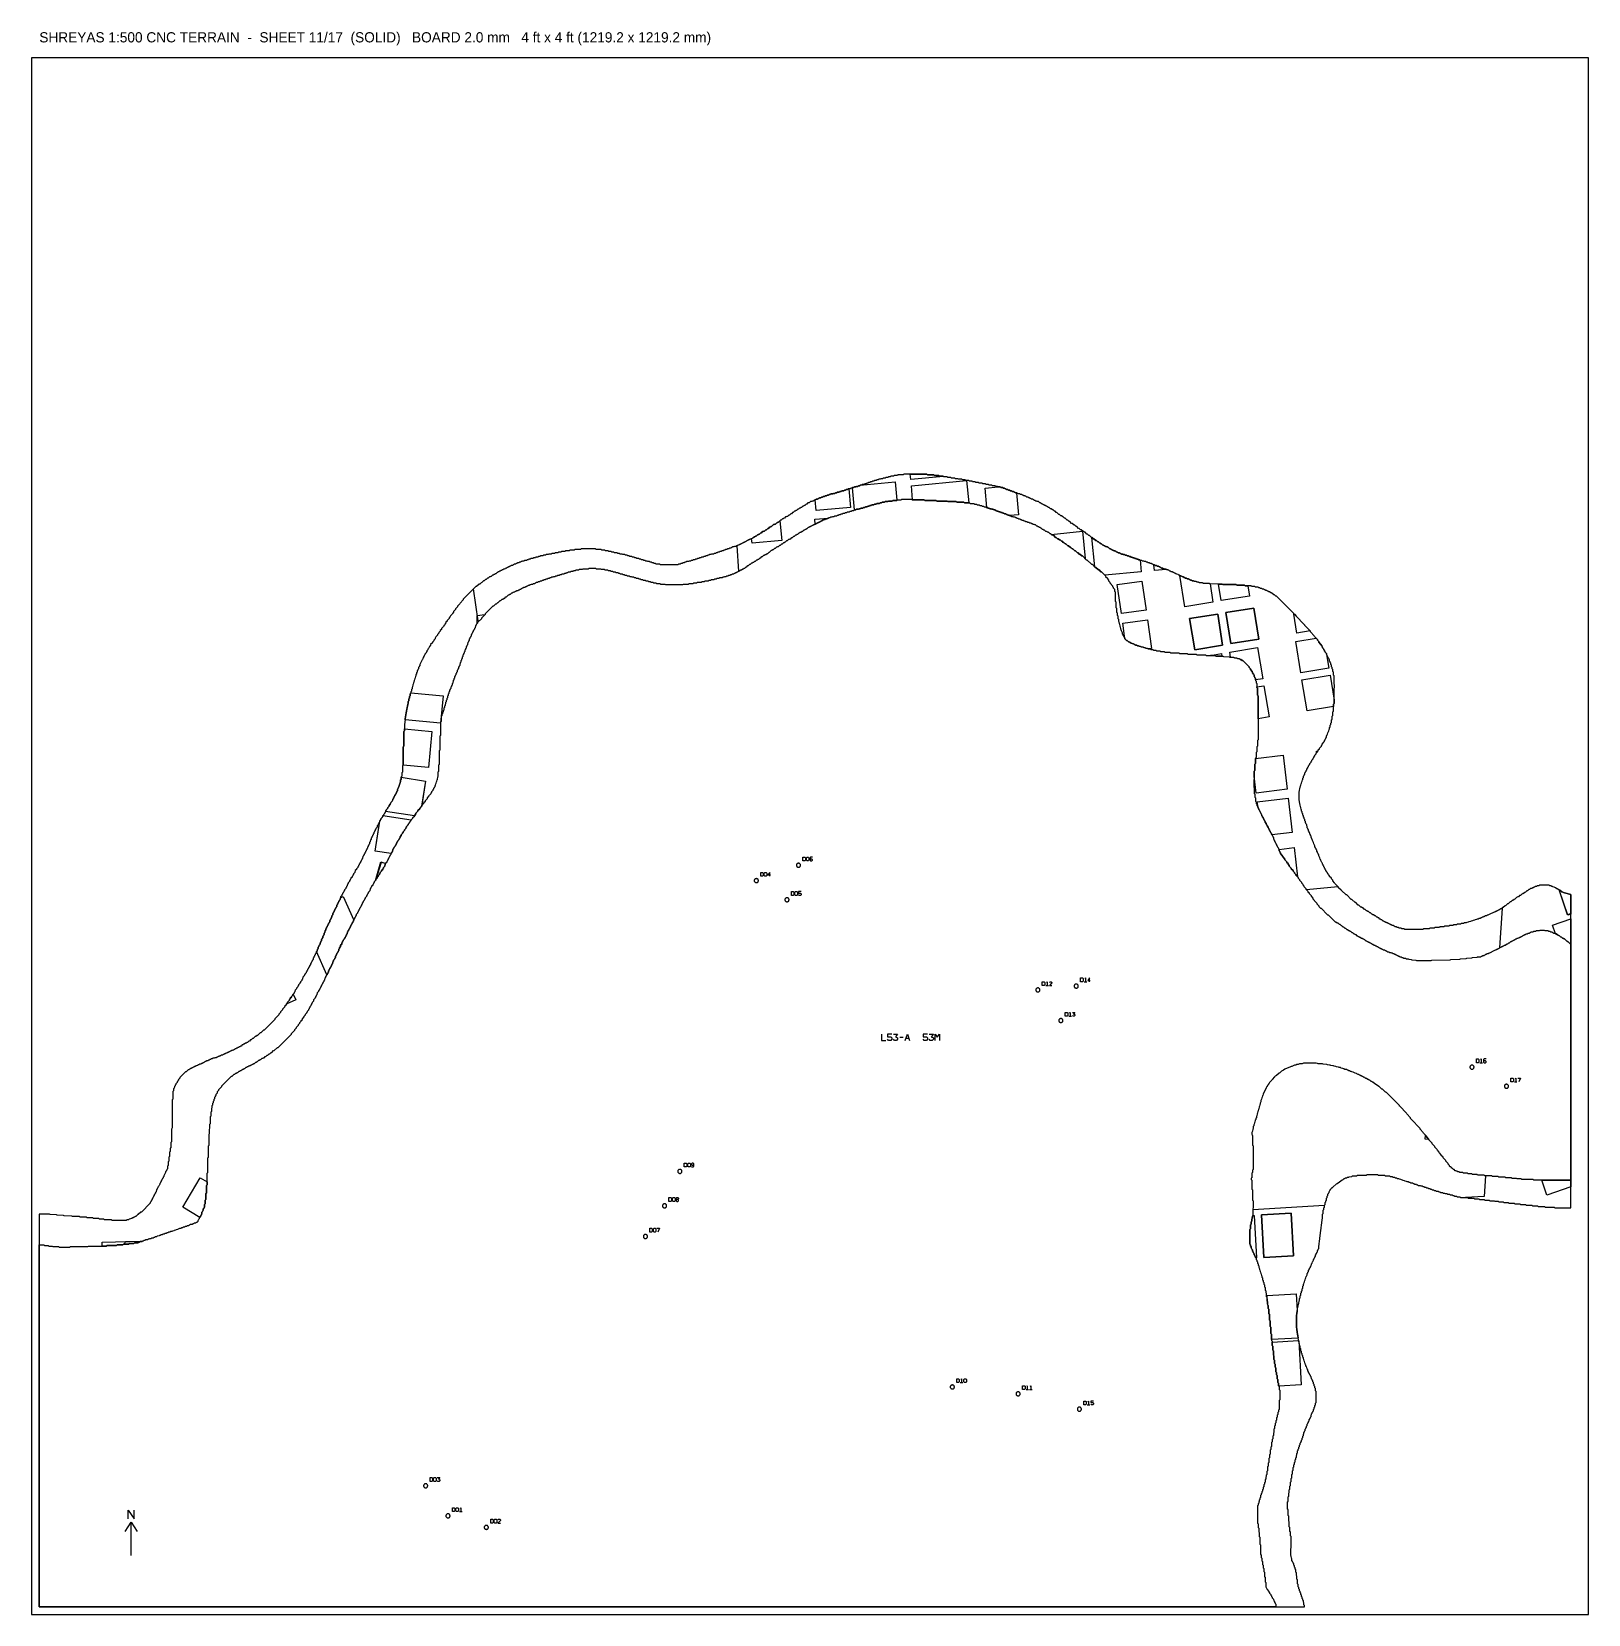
# Model space of a CAD drawing. Header units: millimetres. Extents: x 0 to 1219, y 0 to 1240.
import ezdxf

# ---------------------------------------------------------------- set-up
doc = ezdxf.new("R2010")
doc.units = ezdxf.units.MM
for name, color, linetype in [('CUT_DOWEL_3.2', 2, 'Continuous'), ('CUT_OUTER', 1, 'Continuous'), ('CUT_SOCKET_BLDG', 4, 'Continuous'), ('ENGRAVE_BLDG_BOX', 5, 'Continuous'), ('ENGRAVE_BLDG_FOOTPRINT', 8, 'Continuous'), ('ENGRAVE_NEXT', 3, 'Continuous'), ('ENGRAVE_NORTH', 2, 'Continuous'), ('ENGRAVE_SITE_BOUNDARY', 6, 'Continuous'), ('ENGRAVE_TEXT', 2, 'Continuous'), ('NOTES', 7, 'Continuous'), ('SHEET_EDGE', 7, 'Continuous')]:
    doc.layers.add(name, color=color, linetype=linetype)

msp = doc.modelspace()

# ---------------------------------------------------------------- texts
at = {"layer": 'NOTES'}
msp.add_text('SHREYAS 1:500 CNC TERRAIN  -  SHEET 11/17  (SOLID)   BOARD 2.0 mm   4 ft x 4 ft (1219.2 x 1219.2 mm)', height=8, dxfattribs=at).set_placement((6, 1231.2))

# ---------------------------------------------------------------- linework, layer by layer
at = {"layer": 'CUT_DOWEL_3.2'}
for points in [[(602.2, 586.7), (602.2, 586.9), (602.1, 587.1), (602.1, 587.3), (602, 587.5), (601.9, 587.7), (601.7, 587.8), (601.6, 588), (601.4, 588.1), (601.2, 588.2), (601, 588.2), (600.8, 588.3), (600.6, 588.3), (600.4, 588.3), (600.2, 588.2), (600, 588.2), (599.8, 588.1), (599.6, 588), (599.4, 587.8), (599.3, 587.7), (599.2, 587.5), (599.1, 587.3), (599, 587.1), (599, 586.9), (599, 586.7), (599, 586.5), (599, 586.3), (599.1, 586.1), (599.2, 585.9), (599.3, 585.7), (599.4, 585.6), (599.6, 585.4), (599.8, 585.3), (600, 585.2), (600.2, 585.1), (600.4, 585.1), (600.6, 585.1), (600.8, 585.1), (601, 585.1), (601.2, 585.2), (601.4, 585.3), (601.6, 585.4), (601.7, 585.6), (601.9, 585.7), (602, 585.9), (602.1, 586.1), (602.1, 586.3), (602.2, 586.5), (602.2, 586.7)], [(569.2, 574.7), (569.2, 574.9), (569.1, 575.1), (569.1, 575.3), (569, 575.5), (568.9, 575.7), (568.7, 575.8), (568.6, 576), (568.4, 576.1), (568.2, 576.2), (568, 576.2), (567.8, 576.3), (567.6, 576.3), (567.4, 576.3), (567.2, 576.2), (567, 576.2), (566.8, 576.1), (566.6, 576), (566.4, 575.8), (566.3, 575.7), (566.2, 575.5), (566.1, 575.3), (566, 575.1), (566, 574.9), (566, 574.7), (566, 574.5), (566, 574.3), (566.1, 574.1), (566.2, 573.9), (566.3, 573.7), (566.4, 573.6), (566.6, 573.4), (566.8, 573.3), (567, 573.2), (567.2, 573.1), (567.4, 573.1), (567.6, 573.1), (567.8, 573.1), (568, 573.1), (568.2, 573.2), (568.4, 573.3), (568.6, 573.4), (568.7, 573.6), (568.9, 573.7), (569, 573.9), (569.1, 574.1), (569.1, 574.3), (569.2, 574.5), (569.2, 574.7)], [(593.2, 559.7), (593.2, 559.9), (593.1, 560.1), (593.1, 560.3), (593, 560.5), (592.9, 560.7), (592.7, 560.8), (592.6, 561), (592.4, 561.1), (592.2, 561.2), (592, 561.2), (591.8, 561.3), (591.6, 561.3), (591.4, 561.3), (591.2, 561.2), (591, 561.2), (590.8, 561.1), (590.6, 561), (590.4, 560.8), (590.3, 560.7), (590.2, 560.5), (590.1, 560.3), (590, 560.1), (590, 559.9), (590, 559.7), (590, 559.5), (590, 559.3), (590.1, 559.1), (590.2, 558.9), (590.3, 558.7), (590.4, 558.6), (590.6, 558.4), (590.8, 558.3), (591, 558.2), (591.2, 558.1), (591.4, 558.1), (591.6, 558.1), (591.8, 558.1), (592, 558.1), (592.2, 558.2), (592.4, 558.3), (592.6, 558.4), (592.7, 558.6), (592.9, 558.7), (593, 558.9), (593.1, 559.1), (593.1, 559.3), (593.2, 559.5), (593.2, 559.7)], [(789.7, 489.1), (789.7, 489.3), (789.7, 489.5), (789.6, 489.7), (789.5, 489.9), (789.4, 490), (789.2, 490.2), (789.1, 490.3), (788.9, 490.5), (788.7, 490.5), (788.5, 490.6), (788.3, 490.7), (788.1, 490.7), (787.9, 490.7), (787.7, 490.6), (787.5, 490.5), (787.3, 490.5), (787.1, 490.3), (787, 490.2), (786.8, 490), (786.7, 489.9), (786.6, 489.7), (786.6, 489.5), (786.5, 489.3), (786.5, 489.1), (786.5, 488.9), (786.6, 488.7), (786.6, 488.5), (786.7, 488.3), (786.8, 488.1), (787, 487.9), (787.1, 487.8), (787.3, 487.7), (787.5, 487.6), (787.7, 487.5), (787.9, 487.5), (788.1, 487.5), (788.3, 487.5), (788.5, 487.5), (788.7, 487.6), (788.9, 487.7), (789.1, 487.8), (789.2, 487.9), (789.4, 488.1), (789.5, 488.3), (789.6, 488.5), (789.7, 488.7), (789.7, 488.9), (789.7, 489.1)], [(819.7, 492.1), (819.7, 492.3), (819.7, 492.5), (819.6, 492.7), (819.5, 492.9), (819.4, 493), (819.2, 493.2), (819.1, 493.3), (818.9, 493.5), (818.7, 493.5), (818.5, 493.6), (818.3, 493.7), (818.1, 493.7), (817.9, 493.7), (817.7, 493.6), (817.5, 493.5), (817.3, 493.5), (817.1, 493.3), (817, 493.2), (816.8, 493), (816.7, 492.9), (816.6, 492.7), (816.6, 492.5), (816.5, 492.3), (816.5, 492.1), (816.5, 491.9), (816.6, 491.7), (816.6, 491.5), (816.7, 491.3), (816.8, 491.1), (817, 490.9), (817.1, 490.8), (817.3, 490.7), (817.5, 490.6), (817.7, 490.5), (817.9, 490.5), (818.1, 490.5), (818.3, 490.5), (818.5, 490.5), (818.7, 490.6), (818.9, 490.7), (819.1, 490.8), (819.2, 490.9), (819.4, 491.1), (819.5, 491.3), (819.6, 491.5), (819.7, 491.7), (819.7, 491.9), (819.7, 492.1)], [(807.7, 465.1), (807.7, 465.3), (807.7, 465.5), (807.6, 465.7), (807.5, 465.9), (807.4, 466), (807.2, 466.2), (807.1, 466.3), (806.9, 466.5), (806.7, 466.5), (806.5, 466.6), (806.3, 466.7), (806.1, 466.7), (805.9, 466.7), (805.7, 466.6), (805.5, 466.5), (805.3, 466.5), (805.1, 466.3), (805, 466.2), (804.8, 466), (804.7, 465.9), (804.6, 465.7), (804.6, 465.5), (804.5, 465.3), (804.5, 465.1), (804.5, 464.9), (804.6, 464.7), (804.6, 464.5), (804.7, 464.3), (804.8, 464.1), (805, 463.9), (805.1, 463.8), (805.3, 463.7), (805.5, 463.6), (805.7, 463.5), (805.9, 463.5), (806.1, 463.5), (806.3, 463.5), (806.5, 463.5), (806.7, 463.6), (806.9, 463.7), (807.1, 463.8), (807.2, 463.9), (807.4, 464.1), (807.5, 464.3), (807.6, 464.5), (807.7, 464.7), (807.7, 464.9), (807.7, 465.1)], [(1129.7, 428.6), (1129.7, 428.8), (1129.6, 429), (1129.6, 429.2), (1129.5, 429.4), (1129.3, 429.6), (1129.2, 429.7), (1129, 429.9), (1128.9, 430), (1128.7, 430.1), (1128.5, 430.1), (1128.3, 430.2), (1128.1, 430.2), (1127.9, 430.2), (1127.7, 430.1), (1127.5, 430.1), (1127.3, 430), (1127.1, 429.9), (1126.9, 429.7), (1126.8, 429.6), (1126.7, 429.4), (1126.6, 429.2), (1126.5, 429), (1126.5, 428.8), (1126.5, 428.6), (1126.5, 428.4), (1126.5, 428.2), (1126.6, 428), (1126.7, 427.8), (1126.8, 427.6), (1126.9, 427.4), (1127.1, 427.3), (1127.3, 427.2), (1127.5, 427.1), (1127.7, 427), (1127.9, 427), (1128.1, 427), (1128.3, 427), (1128.5, 427), (1128.7, 427.1), (1128.9, 427.2), (1129, 427.3), (1129.2, 427.4), (1129.3, 427.6), (1129.5, 427.8), (1129.6, 428), (1129.6, 428.2), (1129.7, 428.4), (1129.7, 428.6)], [(1156.7, 413.6), (1156.7, 413.8), (1156.6, 414), (1156.6, 414.2), (1156.5, 414.4), (1156.3, 414.6), (1156.2, 414.7), (1156, 414.9), (1155.9, 415), (1155.7, 415.1), (1155.5, 415.1), (1155.3, 415.2), (1155.1, 415.2), (1154.9, 415.2), (1154.7, 415.1), (1154.5, 415.1), (1154.3, 415), (1154.1, 414.9), (1153.9, 414.7), (1153.8, 414.6), (1153.7, 414.4), (1153.6, 414.2), (1153.5, 414), (1153.5, 413.8), (1153.5, 413.6), (1153.5, 413.4), (1153.5, 413.2), (1153.6, 413), (1153.7, 412.8), (1153.8, 412.6), (1153.9, 412.4), (1154.1, 412.3), (1154.3, 412.2), (1154.5, 412.1), (1154.7, 412), (1154.9, 412), (1155.1, 412), (1155.3, 412), (1155.5, 412), (1155.7, 412.1), (1155.9, 412.2), (1156, 412.3), (1156.2, 412.4), (1156.3, 412.6), (1156.5, 412.8), (1156.6, 413), (1156.6, 413.2), (1156.7, 413.4), (1156.7, 413.6)], [(509.3, 347), (509.3, 347.2), (509.2, 347.4), (509.2, 347.6), (509.1, 347.8), (509, 347.9), (508.8, 348.1), (508.7, 348.2), (508.5, 348.3), (508.3, 348.4), (508.1, 348.5), (507.9, 348.5), (507.7, 348.6), (507.5, 348.5), (507.3, 348.5), (507.1, 348.4), (506.9, 348.3), (506.7, 348.2), (506.6, 348.1), (506.4, 347.9), (506.3, 347.8), (506.2, 347.6), (506.1, 347.4), (506.1, 347.2), (506.1, 347), (506.1, 346.7), (506.1, 346.5), (506.2, 346.3), (506.3, 346.2), (506.4, 346), (506.6, 345.8), (506.7, 345.7), (506.9, 345.6), (507.1, 345.5), (507.3, 345.4), (507.5, 345.4), (507.7, 345.4), (507.9, 345.4), (508.1, 345.4), (508.3, 345.5), (508.5, 345.6), (508.7, 345.7), (508.8, 345.8), (509, 346), (509.1, 346.2), (509.2, 346.3), (509.2, 346.5), (509.3, 346.7), (509.3, 347)], [(497.3, 320), (497.3, 320.2), (497.2, 320.4), (497.2, 320.6), (497.1, 320.8), (497, 320.9), (496.8, 321.1), (496.7, 321.2), (496.5, 321.3), (496.3, 321.4), (496.1, 321.5), (495.9, 321.5), (495.7, 321.6), (495.5, 321.5), (495.3, 321.5), (495.1, 321.4), (494.9, 321.3), (494.7, 321.2), (494.6, 321.1), (494.4, 320.9), (494.3, 320.8), (494.2, 320.6), (494.1, 320.4), (494.1, 320.2), (494.1, 320), (494.1, 319.7), (494.1, 319.5), (494.2, 319.3), (494.3, 319.2), (494.4, 319), (494.6, 318.8), (494.7, 318.7), (494.9, 318.6), (495.1, 318.5), (495.3, 318.4), (495.5, 318.4), (495.7, 318.4), (495.9, 318.4), (496.1, 318.4), (496.3, 318.5), (496.5, 318.6), (496.7, 318.7), (496.8, 318.8), (497, 319), (497.1, 319.2), (497.2, 319.3), (497.2, 319.5), (497.3, 319.7), (497.3, 320)], [(482.3, 296), (482.3, 296.2), (482.2, 296.4), (482.2, 296.6), (482.1, 296.8), (482, 296.9), (481.8, 297.1), (481.7, 297.2), (481.5, 297.3), (481.3, 297.4), (481.1, 297.5), (480.9, 297.5), (480.7, 297.6), (480.5, 297.5), (480.3, 297.5), (480.1, 297.4), (479.9, 297.3), (479.7, 297.2), (479.6, 297.1), (479.4, 296.9), (479.3, 296.8), (479.2, 296.6), (479.1, 296.4), (479.1, 296.2), (479.1, 296), (479.1, 295.7), (479.1, 295.5), (479.2, 295.3), (479.3, 295.2), (479.4, 295), (479.6, 294.8), (479.7, 294.7), (479.9, 294.6), (480.1, 294.5), (480.3, 294.4), (480.5, 294.4), (480.7, 294.4), (480.9, 294.4), (481.1, 294.4), (481.3, 294.5), (481.5, 294.6), (481.7, 294.7), (481.8, 294.8), (482, 295), (482.1, 295.2), (482.2, 295.3), (482.2, 295.5), (482.3, 295.7), (482.3, 296)], [(722.7, 178.1), (722.7, 178.3), (722.6, 178.5), (722.6, 178.7), (722.5, 178.9), (722.4, 179.1), (722.2, 179.2), (722.1, 179.4), (721.9, 179.5), (721.7, 179.6), (721.5, 179.6), (721.3, 179.7), (721.1, 179.7), (720.9, 179.7), (720.7, 179.6), (720.5, 179.6), (720.3, 179.5), (720.1, 179.4), (720, 179.2), (719.8, 179.1), (719.7, 178.9), (719.6, 178.7), (719.5, 178.5), (719.5, 178.3), (719.5, 178.1), (719.5, 177.9), (719.5, 177.7), (719.6, 177.5), (719.7, 177.3), (719.8, 177.1), (720, 177), (720.1, 176.8), (720.3, 176.7), (720.5, 176.6), (720.7, 176.5), (720.9, 176.5), (721.1, 176.5), (721.3, 176.5), (721.5, 176.5), (721.7, 176.6), (721.9, 176.7), (722.1, 176.8), (722.2, 177), (722.4, 177.1), (722.5, 177.3), (722.6, 177.5), (722.6, 177.7), (722.7, 177.9), (722.7, 178.1)], [(774.2, 172.7), (774.2, 172.9), (774.1, 173.1), (774.1, 173.3), (774, 173.5), (773.8, 173.7), (773.7, 173.8), (773.6, 174), (773.4, 174.1), (773.2, 174.2), (773, 174.2), (772.8, 174.3), (772.6, 174.3), (772.4, 174.3), (772.2, 174.2), (772, 174.2), (771.8, 174.1), (771.6, 174), (771.4, 173.8), (771.3, 173.7), (771.2, 173.5), (771.1, 173.3), (771, 173.1), (771, 172.9), (771, 172.7), (771, 172.5), (771, 172.3), (771.1, 172.1), (771.2, 171.9), (771.3, 171.7), (771.4, 171.6), (771.6, 171.4), (771.8, 171.3), (772, 171.2), (772.2, 171.1), (772.4, 171.1), (772.6, 171.1), (772.8, 171.1), (773, 171.1), (773.2, 171.2), (773.4, 171.3), (773.6, 171.4), (773.7, 171.6), (773.8, 171.7), (774, 171.9), (774.1, 172.1), (774.1, 172.3), (774.2, 172.5), (774.2, 172.7)], [(822.2, 160.7), (822.2, 160.9), (822.1, 161.1), (822.1, 161.3), (822, 161.5), (821.8, 161.7), (821.7, 161.8), (821.6, 162), (821.4, 162.1), (821.2, 162.2), (821, 162.2), (820.8, 162.3), (820.6, 162.3), (820.4, 162.3), (820.2, 162.2), (820, 162.2), (819.8, 162.1), (819.6, 162), (819.4, 161.8), (819.3, 161.7), (819.2, 161.5), (819.1, 161.3), (819, 161.1), (819, 160.9), (819, 160.7), (819, 160.5), (819, 160.3), (819.1, 160.1), (819.2, 159.9), (819.3, 159.7), (819.4, 159.6), (819.6, 159.4), (819.8, 159.3), (820, 159.2), (820.2, 159.1), (820.4, 159.1), (820.6, 159.1), (820.8, 159.1), (821, 159.1), (821.2, 159.2), (821.4, 159.3), (821.6, 159.4), (821.7, 159.6), (821.8, 159.7), (822, 159.9), (822.1, 160.1), (822.1, 160.3), (822.2, 160.5), (822.2, 160.7)], [(310.2, 100.7), (310.2, 100.9), (310.1, 101.1), (310.1, 101.3), (310, 101.5), (309.8, 101.7), (309.7, 101.8), (309.6, 102), (309.4, 102.1), (309.2, 102.2), (309, 102.2), (308.8, 102.3), (308.6, 102.3), (308.4, 102.3), (308.2, 102.2), (308, 102.2), (307.8, 102.1), (307.6, 102), (307.4, 101.8), (307.3, 101.7), (307.2, 101.5), (307.1, 101.3), (307, 101.1), (307, 100.9), (307, 100.7), (307, 100.5), (307, 100.3), (307.1, 100.1), (307.2, 99.9), (307.3, 99.7), (307.4, 99.6), (307.6, 99.4), (307.8, 99.3), (308, 99.2), (308.2, 99.2), (308.4, 99.1), (308.6, 99.1), (308.8, 99.1), (309, 99.2), (309.2, 99.2), (309.4, 99.3), (309.6, 99.4), (309.7, 99.6), (309.8, 99.7), (310, 99.9), (310.1, 100.1), (310.1, 100.3), (310.2, 100.5), (310.2, 100.7)], [(327.7, 77.1), (327.7, 77.3), (327.6, 77.5), (327.6, 77.7), (327.5, 77.9), (327.4, 78.1), (327.2, 78.2), (327.1, 78.4), (326.9, 78.5), (326.7, 78.6), (326.5, 78.6), (326.3, 78.7), (326.1, 78.7), (325.9, 78.7), (325.7, 78.6), (325.5, 78.6), (325.3, 78.5), (325.1, 78.4), (325, 78.2), (324.8, 78.1), (324.7, 77.9), (324.6, 77.7), (324.5, 77.5), (324.5, 77.3), (324.5, 77.1), (324.5, 76.9), (324.5, 76.7), (324.6, 76.5), (324.7, 76.3), (324.8, 76.1), (325, 76), (325.1, 75.8), (325.3, 75.7), (325.5, 75.6), (325.7, 75.6), (325.9, 75.5), (326.1, 75.5), (326.3, 75.5), (326.5, 75.6), (326.7, 75.6), (326.9, 75.7), (327.1, 75.8), (327.2, 76), (327.4, 76.1), (327.5, 76.3), (327.6, 76.5), (327.6, 76.7), (327.7, 76.9), (327.7, 77.1)], [(357.7, 68.1), (357.7, 68.3), (357.6, 68.5), (357.6, 68.7), (357.5, 68.9), (357.4, 69.1), (357.2, 69.2), (357.1, 69.4), (356.9, 69.5), (356.7, 69.6), (356.5, 69.6), (356.3, 69.7), (356.1, 69.7), (355.9, 69.7), (355.7, 69.6), (355.5, 69.6), (355.3, 69.5), (355.1, 69.4), (355, 69.2), (354.8, 69.1), (354.7, 68.9), (354.6, 68.7), (354.5, 68.5), (354.5, 68.3), (354.5, 68.1), (354.5, 67.9), (354.5, 67.7), (354.6, 67.5), (354.7, 67.3), (354.8, 67.1), (355, 67), (355.1, 66.8), (355.3, 66.7), (355.5, 66.6), (355.7, 66.6), (355.9, 66.5), (356.1, 66.5), (356.3, 66.5), (356.5, 66.6), (356.7, 66.6), (356.9, 66.7), (357.1, 66.8), (357.2, 67), (357.4, 67.1), (357.5, 67.3), (357.6, 67.5), (357.6, 67.7), (357.7, 67.9), (357.7, 68.1)]]:
    msp.add_lwpolyline(points, close=True, dxfattribs=at)
at = {"layer": 'CUT_OUTER'}
msp.add_lwpolyline([(6, 6), (997, 6), (997, 7), (996.5, 7.5), (996.5, 9), (996, 9.5), (996, 10.5), (995.5, 11), (995.5, 12), (995, 12.5), (995, 13.5), (994.5, 14), (994.5, 15), (994, 15.5), (994, 16.5), (993.5, 17), (993.5, 18), (993, 18.5), (993, 19.5), (992.5, 20), (992.5, 21), (992, 21.5), (992, 23.5), (991.5, 24), (991.5, 27), (991, 27.5), (991, 30), (990.5, 30.5), (990.5, 32.5), (990, 33), (990, 35), (989.5, 35.5), (989.5, 36.5), (989, 37), (989, 38), (988.5, 38.5), (988.5, 39.5), (988, 40), (988, 40.5), (987.5, 41), (987.5, 41.6), (987.1, 42), (987, 43.5), (986.6, 44), (986.5, 45.5), (986.1, 46), (986.1, 51.5), (986.5, 52), (986.5, 61), (986, 61.5), (986, 64.5), (985.5, 65), (985.5, 68), (985, 68.5), (985, 72.5), (984.5, 73), (984.5, 77), (984, 77.5), (984, 82), (983.5, 82.5), (983.5, 88), (984, 88.5), (984, 92), (984.5, 92.5), (984.5, 95), (985, 95.5), (985, 97.5), (985.5, 98), (985.5, 100.5), (986, 101), (986, 103.5), (986.5, 104), (986.5, 106.5), (987, 107), (987, 109.5), (987.5, 110), (987.5, 112.5), (988, 113), (988, 115), (988.5, 115.5), (988.5, 117), (989, 117.5), (989, 119), (989.5, 119.5), (989.5, 121), (990, 121.5), (990, 122.5), (990.5, 123), (990.5, 124.5), (991, 125), (991, 126), (991.5, 126.5), (991.5, 128), (992, 128.5), (992, 129.5), (992.5, 130), (992.5, 131), (993, 131.5), (993, 132.5), (993.5, 133), (993.5, 134), (994, 134.5), (994, 135), (994.5, 135.5), (994.5, 136.5), (995, 137), (995, 138), (995.5, 138.5), (995.5, 139.5), (996, 140), (996, 141), (996.5, 141.5), (996.5, 142.5), (997, 143), (997, 143.5), (997.5, 144), (997.5, 145), (998, 145.5), (998, 146), (998.5, 146.5), (998.5, 147.5), (999, 148), (999, 149), (999.5, 149.5), (999.5, 150), (1000, 150.5), (1000, 151), (1000.5, 151.5), (1000.5, 152.5), (1001, 153), (1001, 153.5), (1001.5, 154), (1001.5, 154.5), (1002, 155), (1002, 156), (1002.5, 156.5), (1002.5, 157), (1003, 157.5), (1003, 158), (1003.5, 158.5), (1003.5, 159), (1004, 159.5), (1004, 160.5), (1004.5, 161), (1004.5, 162), (1005, 162.5), (1005, 163.5), (1005.5, 164), (1005.5, 165.5), (1006, 166), (1006, 174.5), (1005.5, 175), (1005.5, 177), (1005, 177.5), (1005, 178.5), (1004.5, 179), (1004.5, 180), (1004, 180.5), (1004, 181.5), (1003.5, 182), (1003.5, 183), (1003, 183.5), (1003, 184), (1002.5, 184.5), (1002.5, 185), (1002, 185.5), (1002, 186), (1001.5, 186.5), (1001.5, 187), (1001, 187.5), (1001, 188), (1000.5, 188.5), (1000.5, 189), (1000, 189.5), (1000, 190.1), (999.6, 190.5), (999.5, 191.5), (999, 192), (999, 192.6), (998.6, 193), (998.5, 194), (998, 194.5), (998, 195.1), (997.6, 195.5), (997.5, 196.5), (997.1, 197), (997, 198), (996.6, 198.5), (996.5, 199.5), (996.1, 200), (996, 201), (995.6, 201.5), (995.5, 202.5), (995.1, 203), (995, 204), (994.6, 204.5), (994.5, 206), (994.1, 206.5), (994, 208), (993.6, 208.5), (993.5, 210), (993.1, 210.5), (993, 212), (992.6, 212.5), (992.5, 214), (992.1, 214.5), (992, 217), (991.6, 217.5), (991.5, 220), (991.1, 220.5), (991, 224), (990.6, 224.5), (990.6, 234.5), (991, 235), (991.1, 238), (991.5, 238.5), (991.6, 241), (992, 241.5), (992.1, 243), (992.5, 243.5), (992.6, 245.5), (993, 246), (993.1, 247.5), (993.5, 248), (993.6, 249.5), (994, 250), (994.1, 251.5), (994.5, 252), (994.6, 253), (995, 253.5), (995.1, 255), (995.5, 255.5), (995.6, 257), (996, 257.5), (996.1, 258.5), (996.5, 259), (996.6, 260), (997, 260.5), (997.1, 261.5), (997.5, 262), (997.6, 263), (998, 263.5), (998.1, 264.5), (998.5, 264.9), (998.6, 265.5), (999, 266), (999.1, 267), (999.5, 267.4), (999.6, 268), (1000, 268.5), (1000.1, 269.5), (1000.5, 269.9), (1000.6, 270.5), (1001, 271), (1001.1, 271.5), (1001.5, 272), (1001.6, 272.5), (1002, 273), (1002.1, 273.5), (1002.5, 274), (1002.5, 274.5), (1003, 275), (1003.1, 276), (1003.5, 276.4), (1003.6, 277), (1004, 277.5), (1004, 278), (1004.5, 278.5), (1004.5, 279), (1005, 279.5), (1005, 280), (1005.5, 280.5), (1005.6, 281.5), (1006, 281.9), (1006, 282.5), (1006.5, 283), (1006.5, 283.5), (1007, 284), (1007, 285), (1007.5, 285.5), (1007.5, 286), (1008, 286.5), (1008.1, 289), (1008.5, 289.5), (1008.6, 293), (1009, 293.5), (1009.1, 297.5), (1009.5, 298), (1009.6, 301.5), (1010, 302), (1010.1, 305.5), (1010.5, 306), (1010.6, 309.5), (1011, 310), (1011.1, 313.5), (1011.5, 314), (1011.6, 316.5), (1012.1, 317), (1012.1, 318.5), (1012.6, 319), (1012.6, 320.5), (1013.1, 321), (1013.1, 322.5), (1013.6, 323), (1013.6, 324), (1014.1, 324.5), (1014.1, 326), (1014.6, 326.5), (1014.7, 327.5), (1015.1, 328), (1015.2, 329), (1015.6, 329.5), (1015.7, 330), (1016.1, 330.5), (1016.2, 331), (1016.6, 331.5), (1016.7, 332), (1017.6, 333), (1017.7, 333.5), (1018.5, 334.3), (1019, 334.4), (1019.1, 334.5), (1022, 337.3), (1022.5, 337.4), (1023.5, 338.3), (1024, 338.4), (1025.5, 339.8), (1026, 339.9), (1026.5, 340.3), (1027, 340.4), (1028, 341.3), (1028.5, 341.4), (1029, 341.8), (1030, 341.9), (1030.5, 342.3), (1031.5, 342.4), (1032, 342.8), (1034, 342.9), (1034.5, 343.4), (1038, 343.4), (1038.5, 343.9), (1045.5, 344), (1046, 344.4), (1046.5, 344.4), (1054, 344.4), (1054.5, 344), (1059.5, 343.9), (1060, 343.5), (1063.5, 343.4), (1064, 343), (1065.5, 342.9), (1066, 342.5), (1067.5, 342.4), (1068, 342), (1069, 341.9), (1069.5, 341.5), (1070.5, 341.4), (1071, 341), (1072, 340.9), (1072.5, 340.5), (1073.5, 340.4), (1074, 340), (1075, 339.9), (1075.5, 339.5), (1076.5, 339.4), (1077, 339), (1078, 339), (1078.5, 338.5), (1079.5, 338.5), (1080, 338), (1081.5, 338), (1081.9, 337.5), (1082.5, 337.5), (1083, 337), (1084.5, 337), (1085, 336.5), (1085.5, 336.5), (1086, 336), (1087.5, 336), (1088, 335.5), (1089, 335.5), (1089.5, 335), (1090.5, 335), (1091, 334.5), (1092, 334.5), (1092.5, 334), (1093.5, 334), (1094, 333.5), (1095, 333.5), (1095.5, 333), (1096.5, 333), (1097, 332.5), (1098, 332.5), (1098.5, 332), (1099.5, 332), (1100, 331.5), (1101.5, 331.5), (1102, 331), (1103, 331), (1103.5, 330.5), (1105, 330.5), (1105.5, 330), (1106.5, 330), (1107, 329.5), (1108.5, 329.5), (1109, 329), (1110.5, 329), (1111, 328.5), (1112.5, 328.5), (1113, 328), (1114, 328), (1114.5, 327.5), (1116, 327.5), (1116.5, 327), (1118.5, 327), (1119, 326.5), (1124.5, 326.5), (1125, 326), (1129.5, 326), (1130, 325.5), (1133.5, 325.5), (1134, 325), (1137.5, 325), (1138, 324.5), (1141.5, 324.5), (1142, 324), (1145.5, 324), (1146, 323.5), (1148.5, 323.5), (1149, 323), (1152.5, 323), (1153, 322.5), (1156.5, 322.5), (1157, 322), (1161, 322), (1161.5, 321.5), (1165.5, 321.5), (1166, 321), (1170, 321), (1170.5, 320.5), (1175, 320.5), (1175.5, 320), (1179.5, 320), (1180, 319.5), (1185, 319.5), (1185.5, 319), (1192.5, 319), (1193, 318.5), (1205.5, 318.5), (1205.5, 563.9), (1204.5, 564), (1203.5, 564.4), (1202.5, 564.5), (1201.5, 564.8), (1200.5, 565.1), (1198.5, 566), (1197, 567.2), (1196.5, 567.3), (1196, 567.7), (1195.5, 567.8), (1195, 568.2), (1194.5, 568.3), (1193.5, 569.1), (1193, 569.2), (1192.5, 569.6), (1191.5, 569.7), (1191, 570.1), (1190.5, 570.2), (1190, 570.6), (1189, 570.7), (1188.5, 571.1), (1181, 571), (1180.5, 570.6), (1179, 570.5), (1178.5, 570.1), (1177.5, 570), (1177, 569.6), (1176.5, 569.6), (1176, 569.1), (1175.4, 569), (1175, 568.6), (1174, 568.5), (1173, 567.6), (1172.5, 567.6), (1171.5, 566.6), (1171, 566.6), (1170, 565.6), (1169.4, 565.5), (1168.5, 564.6), (1168, 564.6), (1167.5, 564.1), (1167, 564), (1166, 563.1), (1165.4, 563), (1164.5, 562.1), (1164, 562.1), (1163.5, 561.6), (1163, 561.5), (1161.5, 560.1), (1161, 560), (1160, 559.1), (1159.5, 559), (1158.5, 558.1), (1158, 558), (1156.5, 556.6), (1156, 556.5), (1154.5, 555.1), (1154, 555), (1152.5, 553.6), (1152, 553.6), (1151, 552.6), (1150.5, 552.6), (1150, 552.1), (1149.5, 552), (1149, 551.6), (1148.5, 551.5), (1148, 551.1), (1147.5, 551), (1147, 550.6), (1146.5, 550.5), (1146, 550.1), (1145.5, 550), (1145, 549.6), (1144.5, 549.5), (1144, 549.1), (1143, 549), (1142.5, 548.6), (1142, 548.5), (1141.5, 548.1), (1141, 548), (1140.5, 547.6), (1139.9, 547.5), (1139.5, 547.1), (1138.5, 547), (1138, 546.6), (1137.4, 546.5), (1137, 546.1), (1136, 546), (1135.5, 545.6), (1134.9, 545.5), (1134.5, 545.1), (1133.5, 545), (1133, 544.6), (1132, 544.5), (1131.5, 544.1), (1130.5, 544), (1130, 543.6), (1129, 543.5), (1128.5, 543.1), (1127.5, 543), (1127, 542.6), (1125.5, 542.5), (1125, 542.1), (1124, 542), (1123.5, 541.6), (1122, 541.5), (1121.5, 541.1), (1119.5, 541), (1119, 540.6), (1116.5, 540.5), (1116, 540.1), (1113.5, 540), (1113, 539.6), (1110.5, 539.5), (1110, 539), (1106.5, 539), (1106, 538.5), (1103, 538.5), (1102.5, 538), (1099, 538), (1098.5, 537.5), (1095, 537.5), (1094.5, 537), (1090, 537), (1089.5, 536.5), (1075.5, 536.5), (1075, 537), (1073, 537), (1072.5, 537.5), (1071, 537.5), (1070.5, 538), (1069.5, 538), (1069, 538.5), (1068, 538.5), (1067.5, 539), (1067, 539), (1066.5, 539.5), (1065.5, 539.5), (1065, 540), (1064.5, 540), (1064, 540.5), (1063.5, 540.5), (1063, 541), (1062.5, 541), (1062, 541.5), (1061.5, 541.5), (1061, 542), (1060.5, 542), (1060, 542.5), (1059.5, 542.5), (1059, 543), (1058.5, 543), (1057.5, 544), (1057, 544), (1056.5, 544.5), (1056, 544.5), (1055, 545.5), (1054.5, 545.5), (1054, 546), (1053.5, 546), (1052.5, 547), (1052, 547), (1051, 548), (1050.5, 548), (1050, 548.5), (1049.5, 548.5), (1048.5, 549.5), (1048, 549.5), (1047, 550.5), (1046.5, 550.5), (1046, 551), (1045.5, 551), (1044.5, 552), (1044, 552), (1043, 553), (1042.5, 553), (1041.5, 554), (1041, 554), (1039.5, 555.5), (1039, 555.5), (1037, 557.5), (1036.5, 557.5), (1034, 560), (1033.5, 560), (1030, 563.5), (1029.5, 563.6), (1026, 567), (1025.5, 567.1), (1023.6, 569), (1023.5, 569.5), (1020.6, 572.5), (1020.5, 573), (1019.1, 574.5), (1019, 575), (1018.1, 576), (1018, 576.5), (1016.6, 578), (1016.5, 578.5), (1015.6, 579.5), (1015.5, 580), (1014.6, 581), (1014.5, 581.6), (1013.6, 582.5), (1013.5, 583), (1013.1, 583.5), (1013, 584), (1012.6, 584.5), (1012.5, 585), (1012.1, 585.5), (1012, 586), (1011.6, 586.5), (1011.5, 587), (1011.1, 587.5), (1011, 588), (1010.6, 588.5), (1010.5, 589), (1010.1, 589.5), (1010, 590), (1009.6, 590.5), (1009.5, 591.1), (1009.1, 591.5), (1009, 592.5), (1008.6, 593), (1008.5, 593.6), (1008.1, 594), (1008, 595), (1007.6, 595.5), (1007.5, 596), (1007.1, 596.5), (1007, 597.1), (1006.6, 597.5), (1006.5, 598.5), (1006.1, 599), (1006, 599.5), (1005.6, 600), (1005.5, 600.6), (1005.1, 601), (1005, 602), (1004.6, 602.5), (1004.5, 603.1), (1004.1, 603.5), (1004, 604.5), (1003.6, 605), (1003.5, 605.6), (1003.1, 606), (1003, 607), (1002.6, 607.5), (1002.5, 608.1), (1002.1, 608.5), (1002, 609.5), (1001.6, 610), (1001.5, 610.6), (1001.1, 611), (1001.1, 612), (1000.6, 612.5), (1000.5, 613.1), (1000.1, 613.5), (1000.1, 614.5), (999.6, 615), (999.5, 615.6), (999.1, 616), (999.1, 617), (998.6, 617.5), (998.6, 618.5), (998.1, 619), (998, 619.6), (997.6, 620), (997.6, 621), (997.1, 621.5), (997.1, 622.5), (996.6, 623), (996.6, 624), (996.1, 624.5), (996.1, 625.5), (995.6, 626), (995.6, 627), (995.1, 627.5), (995.1, 628.5), (994.6, 629), (994.6, 630), (994.2, 630.5), (994.1, 632), (993.7, 632.5), (993.6, 634), (993.2, 634.5), (993.1, 637), (992.7, 637.5), (992.6, 638), (992.6, 643), (992.7, 644.5), (993.1, 645), (993.2, 647), (993.6, 647.5), (993.7, 649), (994.1, 649.5), (994.2, 650.5), (994.6, 651), (994.7, 652), (995.1, 652.5), (995.2, 653.5), (995.6, 654), (995.7, 655), (996.1, 655.5), (996.2, 656.5), (996.6, 657), (996.6, 657.5), (997.1, 658), (997.2, 659), (997.6, 659.5), (997.7, 660), (998.1, 660.5), (998.2, 661), (998.6, 661.5), (998.7, 662), (999.6, 663), (999.6, 663.5), (1000.1, 664), (1000.1, 664.5), (1000.6, 665), (1000.6, 665.5), (1001.1, 666), (1001.1, 666.5), (1002.1, 667.5), (1002.1, 668), (1002.6, 668.5), (1002.6, 669), (1003.6, 670), (1003.6, 670.5), (1004.1, 671), (1004.1, 671.5), (1005, 672.4), (1005.1, 672.5), (1005.1, 673), (1006.1, 674), (1006.1, 674.5), (1007.1, 675.5), (1007.1, 676), (1007.6, 676.5), (1007.6, 677), (1008.6, 678), (1008.6, 678.5), (1010.1, 680), (1010.1, 680.5), (1010.6, 681), (1010.6, 681.5), (1012.1, 683), (1012.1, 683.5), (1012.6, 684), (1012.6, 684.5), (1013.1, 685), (1013.1, 685.5), (1013.6, 686), (1013.6, 686.5), (1014, 687), (1014.1, 688), (1014.5, 688.4), (1014.6, 689), (1015, 689.5), (1015.1, 690.5), (1015.5, 690.9), (1015.6, 691.5), (1016, 692), (1016.1, 693), (1016.5, 693.5), (1016.6, 694.5), (1017, 695), (1017.1, 696.5), (1017.5, 697), (1017.6, 698), (1018, 698.5), (1018.1, 700.5), (1018.5, 701), (1018.6, 703.5), (1019, 704), (1019.1, 707), (1019.5, 707.5), (1019.6, 713), (1020, 713.5), (1020.1, 725.5), (1020.5, 726), (1020.5, 728), (1020.1, 728.5), (1020, 735), (1019.6, 735.5), (1019.5, 738), (1019.1, 738.5), (1019, 740), (1018.6, 740.5), (1018.5, 741.5), (1018.1, 742), (1018, 743.5), (1017.6, 744), (1017.5, 745), (1017.1, 745.5), (1017, 746.1), (1016.6, 746.5), (1016.5, 747.5), (1016.1, 748), (1016, 748.6), (1015.6, 749), (1015.5, 749.5), (1015.1, 750), (1015, 750.5), (1014.6, 751), (1014.5, 751.5), (1014.1, 752), (1014, 752.5), (1013.1, 753.5), (1013, 754), (1012.6, 754.5), (1012.5, 755), (1012.1, 755.5), (1012, 756), (1011.1, 757), (1011, 757.5), (1010.6, 758), (1010.5, 758.5), (1009.6, 759.5), (1009.5, 760), (1008.1, 761.5), (1008, 762), (1007.1, 763), (1007, 763.5), (1004.6, 766), (1004.5, 766.5), (1001.6, 769.5), (1001.5, 770), (997.1, 774.5), (997, 775), (990.1, 782), (990, 782.5), (989.5, 783), (989, 783.1), (988.6, 783.5), (988.5, 784), (975, 797.5), (974.5, 797.5), (973.5, 798.5), (973, 798.5), (972, 799.5), (971.5, 799.5), (971, 800), (970.5, 800), (969.5, 801), (969, 801), (968.5, 801.5), (968, 801.5), (967.5, 802), (966.5, 802), (966, 802.5), (965.5, 802.5), (965, 803), (964, 803), (963.5, 803.5), (962.5, 803.5), (962, 804), (961, 804), (960.5, 804.5), (958.5, 804.5), (958, 805), (955.5, 805.1), (955, 805.5), (950.5, 805.6), (950, 806), (944, 806.1), (943.5, 806.5), (933.5, 806.5), (933, 806.6), (932.5, 807), (923, 807.1), (922.5, 807.5), (917.5, 807.6), (917, 808), (914.5, 808.1), (914, 808.5), (912.5, 808.6), (912, 809), (910.5, 809.1), (910, 809.5), (909, 809.6), (908.5, 810), (907.5, 810.1), (907.1, 810.5), (906.5, 810.6), (906, 811), (905, 811.1), (904.5, 811.5), (903.5, 811.6), (903.1, 812), (902.5, 812.1), (902, 812.5), (901.5, 812.6), (901, 813), (900.5, 813.1), (900, 813.5), (899.5, 813.5), (899, 814), (898.5, 814), (898, 814.5), (897, 814.6), (896.5, 815), (896, 815), (895.5, 815.5), (895, 815.5), (894.5, 816), (894, 816), (893.5, 816.5), (892.5, 816.5), (892, 817), (891.5, 817), (891, 817.5), (890.5, 817.5), (890, 818), (889, 818), (888.5, 818.5), (887.5, 818.5), (887, 819), (886.5, 819), (886, 819.5), (885, 819.5), (884.5, 820), (884, 820), (883.5, 820.5), (883, 820.5), (882.5, 821), (881.5, 821), (881, 821.5), (880, 821.5), (879.5, 822), (878.5, 822), (878, 822.5), (877.5, 822.5), (877, 823), (876, 823), (875.5, 823.5), (874.5, 823.5), (874, 824), (873, 824), (872.5, 824.5), (871.5, 824.5), (871, 825), (870, 825), (869.5, 825.5), (868.5, 825.5), (868, 826), (867, 826), (866.5, 826.5), (865.5, 826.5), (865, 827), (864, 827), (863.5, 827.5), (862.5, 827.5), (862, 828), (861, 828), (860.5, 828.5), (859.5, 828.5), (859, 829), (858, 829), (857.5, 829.5), (856.5, 829.5), (856, 830), (855, 830), (854.5, 830.5), (853.5, 830.5), (853, 831), (852.5, 831), (852, 831.5), (851, 831.5), (850.5, 832), (850, 832), (849.5, 832.5), (849, 832.5), (848.5, 833), (847.5, 833), (847, 833.5), (846.5, 833.5), (846, 834), (845.5, 834), (845, 834.5), (844.5, 834.5), (843.5, 835.5), (843, 835.5), (842.5, 836), (842, 836), (841.5, 836.5), (841, 836.5), (840.5, 837), (840, 837), (839.5, 837.5), (839, 837.5), (838, 838.5), (837.5, 838.5), (837, 839), (836.5, 839), (835.5, 840), (835, 840), (834, 841), (833.5, 841), (832, 842.5), (831.5, 842.5), (830.5, 843.5), (830, 843.5), (828.5, 845), (828, 845), (827, 846), (826.5, 846), (825, 847.5), (824.5, 847.5), (824, 848), (823.5, 848), (822, 849.5), (821.5, 849.5), (820.5, 850.5), (820, 850.5), (818.5, 852), (818, 852), (817, 853), (816.5, 853), (815, 854.5), (814.5, 854.5), (813, 856), (812.5, 856), (811.5, 857), (811, 857), (809.5, 858.5), (809, 858.5), (808, 859.5), (807.5, 859.5), (806.5, 860.5), (806, 860.5), (805, 861.5), (804.5, 861.5), (803, 863), (802.5, 863), (801.5, 864), (801, 864), (800, 865), (799.5, 865), (798.5, 866), (798, 866), (797, 867), (796.5, 867), (796, 867.5), (795.5, 867.5), (795, 868), (794.5, 868), (794, 868.5), (793.5, 868.5), (793, 869), (792.5, 869), (792, 869.5), (791.5, 869.5), (791, 870), (790.5, 870), (790, 870.5), (789.5, 870.5), (788.5, 871.5), (787.5, 871.5), (787, 872), (786.5, 872), (786, 872.5), (785.5, 872.5), (785, 873), (784.5, 873), (784, 873.5), (783, 873.5), (782.5, 874), (782, 874), (781.5, 874.5), (781, 874.5), (780.5, 875), (779.5, 875), (779, 875.5), (778.5, 875.5), (778, 876), (777, 876), (776.5, 876.5), (776, 876.5), (775.5, 877), (774.5, 877), (774, 877.5), (773, 877.5), (772.5, 878), (772, 878), (771.5, 878.5), (770.5, 878.5), (770, 879), (769.5, 879), (769, 879.5), (768, 879.5), (767.5, 880), (766.5, 880), (766, 880.5), (765, 880.5), (764.5, 881), (763.5, 881), (763, 881.5), (762.5, 881.5), (762, 882), (761, 882), (760.5, 882.5), (759, 882.5), (758.5, 883), (757, 883), (756.5, 883.5), (755, 883.5), (754.5, 884), (752.5, 884), (752, 884.5), (750, 884.5), (749.5, 885), (747.5, 885), (747, 885.5), (745, 885.5), (744.5, 886), (742, 886), (741.5, 886.5), (739.5, 886.5), (739, 887), (737, 887), (736.5, 887.5), (734.5, 887.5), (734, 888), (731.5, 888), (731, 888.5), (729, 888.5), (728.5, 889), (726, 889), (725.5, 889.5), (723.5, 889.5), (723, 890), (720.5, 890), (720, 890.5), (717.5, 890.5), (717, 891), (714.5, 891), (714, 891.5), (711, 891.5), (710.5, 892), (707, 892), (706.5, 892.5), (701.5, 892.5), (701, 893), (692, 893), (683, 893), (682.5, 892.5), (678.5, 892.5), (678, 892), (675.5, 892), (675, 891.5), (673, 891.5), (672.5, 891), (671, 891), (670.5, 890.5), (669, 890.5), (668.5, 890), (667, 890), (666.5, 889.5), (665, 889.5), (664.5, 889), (663.5, 889), (663, 888.5), (662, 888.5), (661.5, 888), (660, 888), (659.5, 887.5), (658.5, 887.5), (658, 887), (657, 887), (656.5, 886.5), (655.5, 886.5), (655, 886), (654, 886), (653.5, 885.5), (652.5, 885.5), (652, 885), (650.5, 885), (650, 884.5), (649, 884.5), (648.5, 884), (647.5, 884), (647, 883.5), (646, 883.5), (645.5, 883), (644.5, 883), (644, 882.5), (643, 882.5), (642.5, 882), (641.5, 882), (641, 881.5), (639.5, 881.5), (639, 881), (638, 881), (637.5, 880.5), (636.5, 880.5), (636, 880), (634.5, 880), (634, 879.5), (633, 879.5), (632.5, 879), (631, 879), (630.5, 878.5), (629.5, 878.5), (629, 878), (628, 878), (627.5, 877.5), (626, 877.5), (625.5, 877), (624.5, 877), (624, 876.5), (623, 876.5), (622.5, 876), (621.5, 876), (621, 875.5), (620, 875.5), (619.5, 875), (618.5, 875), (618, 874.5), (617, 874.5), (616.5, 874), (616, 874), (615.5, 873.5), (614.5, 873.5), (614, 873), (613.5, 873), (613, 872.5), (612.5, 872.5), (612, 872), (611.5, 872), (611, 871.5), (610, 871.5), (609, 870.5), (608, 870.5), (607, 869.5), (606.5, 869.5), (605.5, 868.5), (605, 868.5), (604.5, 868), (604, 868), (603, 867), (602.5, 867), (602, 866.5), (601.5, 866.5), (600.5, 865.5), (600, 865.5), (599, 864.5), (598.5, 864.5), (598, 864), (597.5, 864), (596.5, 863), (596, 863), (595, 862), (594.5, 862), (593.5, 861), (593, 861), (592, 860), (591.5, 860), (591, 859.5), (590.5, 859.5), (589.5, 858.5), (589, 858.5), (588.5, 858), (588, 858), (587, 857), (586.5, 857), (585, 855.5), (584.5, 855.5), (584, 855), (583.5, 855), (582.5, 854), (582, 854), (581.5, 853.5), (581, 853.5), (579.5, 852), (579, 852), (578.5, 851.5), (578, 851.5), (577, 850.5), (576.5, 850.5), (575.5, 849.5), (575, 849.5), (574, 848.5), (573.5, 848.5), (573, 848), (572.5, 848), (571.5, 847), (571, 847), (570, 846), (569.5, 846), (569, 845.5), (568.5, 845.5), (567.5, 844.5), (567, 844.5), (566.5, 844), (566, 844), (565.5, 843.5), (565, 843.5), (564, 842.5), (563.5, 842.5), (563, 842), (562.5, 842), (562, 841.5), (561.5, 841.5), (561, 841), (560.5, 841), (560, 840.5), (559.5, 840.5), (559, 840), (558.5, 840), (558, 839.5), (557.5, 839.5), (557, 839), (556.5, 839), (556, 838.5), (555.5, 838.5), (555, 838), (554.5, 838), (554, 837.5), (553, 837.5), (552.5, 837), (552, 837), (551.5, 836.5), (550.5, 836.5), (550, 836), (549, 836), (548.5, 835.5), (548, 835.5), (547.5, 835), (546.5, 835), (546, 834.5), (545, 834.5), (544.5, 834), (543.5, 834), (543, 833.5), (542, 833.5), (541.5, 833), (540.5, 833), (540, 832.5), (539, 832.5), (538.5, 832), (537.5, 832), (537, 831.5), (536, 831.5), (535.5, 831), (534.5, 831), (534, 830.5), (532.5, 830.5), (532, 830), (531, 830), (530.5, 829.5), (529.5, 829.5), (529, 829), (528, 829), (527.5, 828.5), (526.5, 828.5), (526, 828), (524.5, 828), (524, 827.5), (523, 827.5), (522.5, 827), (521.5, 827), (521, 826.5), (520, 826.5), (519.5, 826), (518, 826), (517.5, 825.5), (516.5, 825.5), (516, 825), (515, 825), (514.5, 824.5), (513, 824.5), (512.5, 824), (511.5, 824), (511, 823.5), (510, 823.5), (509.5, 823), (508.5, 823), (508, 822.5), (506.5, 822.5), (506, 822), (492.5, 822), (492, 822.5), (489, 822.5), (488.5, 823), (487.5, 823), (487, 823.5), (486, 823.5), (485.5, 824), (484.5, 824), (484, 824.5), (482.5, 824.5), (482, 825), (481, 825), (480.5, 825.5), (479.5, 825.5), (479, 826), (477.5, 826), (477, 826.5), (476, 826.5), (475.5, 827), (474, 827), (473.5, 827.5), (472.5, 827.5), (472, 828), (470.5, 828), (470, 828.5), (468.5, 828.5), (468, 829), (467, 829), (466.5, 829.5), (465, 829.5), (464.5, 830), (463, 830), (462.5, 830.5), (461, 830.5), (460.5, 831), (459, 831), (458.5, 831.5), (456.5, 831.5), (456, 832), (454.5, 832), (454, 832.5), (452, 832.5), (451.5, 833), (449.5, 833), (449, 833.5), (446.5, 833.5), (446, 834), (442, 834), (441.5, 834.5), (430.5, 834.5), (430, 834), (425.5, 834), (425, 833.5), (421.5, 833.5), (421, 833), (418, 833), (417.5, 832.5), (415, 832.5), (414.5, 832), (412.5, 832), (412, 831.5), (410, 831.5), (409.5, 831), (407.5, 831), (407, 830.5), (405, 830.5), (404.5, 830), (403, 830), (402.5, 829.5), (401, 829.5), (400.5, 829), (398.5, 829), (398, 828.5), (397, 828.5), (396.5, 828), (395, 828), (394.5, 827.5), (393, 827.5), (392.5, 827), (391, 827), (390.5, 826.5), (389.5, 826.5), (389, 826), (388, 826), (387.5, 825.5), (386, 825.5), (385.5, 825), (384.5, 825), (384, 824.5), (383.5, 824.5), (383, 824), (382, 824), (381.5, 823.5), (380.5, 823.5), (380, 823), (379.5, 823), (379, 822.5), (378, 822.5), (377.5, 822), (377, 822), (376.5, 821.5), (375.5, 821.5), (375, 821), (374.5, 821), (374, 820.5), (373.5, 820.5), (373, 820), (372.5, 820), (372, 819.5), (371.5, 819.5), (371, 819), (370.5, 819), (370, 818.5), (369.5, 818.5), (369, 818), (368.5, 818), (368, 817.5), (367.5, 817.5), (367, 817), (366.5, 817), (366, 816.5), (365.5, 816.5), (365, 816), (364.5, 816), (363.5, 815), (363, 815), (362.5, 814.5), (362, 814.5), (361.5, 814), (361, 814), (360, 813), (359.5, 813), (359, 812.5), (358.5, 812.5), (357.5, 811.5), (357, 811.5), (356, 810.5), (355.5, 810.5), (354.5, 809.5), (354, 809.5), (352.5, 808.1), (352, 808), (351, 807), (350.5, 807), (348.5, 805.1), (348, 805), (338, 795), (337.9, 794.5), (335.5, 792), (335.4, 791.5), (333.5, 789.6), (333.4, 789), (332, 787.6), (331.9, 787), (330.5, 785.5), (330.4, 785), (329.5, 784), (329.4, 783.5), (328, 782), (327.9, 781.5), (327, 780.5), (326.9, 780), (325.5, 778.5), (325.4, 778), (324.5, 777), (324.4, 776.5), (323.5, 775.5), (323.4, 775), (322.5, 774), (322.4, 773.5), (321, 772.1), (320.9, 771.5), (320, 770.5), (319.9, 770), (319, 769), (318.9, 768.5), (317.9, 767.5), (317.9, 767), (316.5, 765.5), (316.4, 765), (315.9, 764.5), (315.9, 764), (315, 763.1), (314.9, 762.5), (313.9, 761.5), (313.9, 761), (312.5, 759.6), (312.4, 759), (311.5, 758), (311.4, 757.5), (311, 757), (310.9, 756.5), (310.4, 756), (310.4, 755.5), (309.5, 754.6), (309.4, 754), (308.9, 753.5), (308.9, 753), (308, 752), (307.9, 751.5), (307.5, 751), (307.4, 750.5), (307, 750), (306.9, 749.5), (306.5, 749), (306.4, 748.5), (306, 748), (305.9, 747.5), (305.5, 747), (305.4, 746.5), (305, 746), (304.9, 745.5), (304.5, 745), (304.4, 744.5), (304, 744), (303.9, 743), (303.5, 742.6), (303.4, 742), (303, 741.5), (302.9, 740.5), (302.5, 740.1), (302.4, 739.5), (302, 739), (301.9, 738), (301.5, 737.5), (301.4, 736.5), (301, 736), (300.9, 735), (300.5, 734.5), (300.4, 733.5), (300, 733), (299.9, 732), (299.5, 731.5), (299.4, 730), (299, 729.5), (298.9, 728.5), (298.5, 728), (298.4, 726.5), (298, 726), (297.9, 725), (297.5, 724.5), (297.4, 723), (297, 722.5), (296.9, 721.5), (296.5, 721), (296.4, 719.5), (296, 719), (295.9, 717.5), (295.5, 717), (295.4, 715.5), (295, 715), (294.9, 713.5), (294.5, 713), (294.4, 711), (294, 710.5), (293.9, 708.5), (293.5, 708), (293.4, 705.5), (293, 705), (292.9, 702.5), (292.5, 702), (292.4, 698), (292, 697.5), (291.9, 692), (291.5, 691.5), (291.4, 680.5), (291.4, 680), (291, 679.5), (290.9, 665.5), (290.9, 665), (290.5, 664.5), (290.4, 659.5), (290, 659), (289.9, 656.5), (289.5, 656), (289.4, 654), (289, 653.5), (288.9, 652), (288.5, 651.5), (288.4, 650.5), (288, 650), (287.9, 649), (287.5, 648.5), (287.4, 647.5), (287, 647.1), (286.9, 646.5), (286.5, 646), (286.4, 645), (286, 644.6), (285.9, 644), (285.5, 643.5), (285.4, 643), (285, 642.5), (284.9, 642), (284.5, 641.5), (284.4, 641), (284, 640.5), (283.9, 640), (283.5, 639.5), (283.4, 639), (283, 638.5), (282.9, 638), (282.5, 637.5), (282.4, 637), (281.5, 636), (281.4, 635.5), (281, 635), (280.9, 634.5), (280, 633.6), (279.9, 633), (279, 632), (278.9, 631.5), (278, 630.5), (277.9, 630), (277.5, 629.5), (277.4, 629), (276.5, 628), (276.5, 627.5), (276, 627), (275.9, 626.5), (275, 625.5), (275, 625), (274.5, 624.5), (274.4, 624), (273.5, 623), (273.5, 622.5), (273, 622), (273, 621.5), (272.5, 621), (272.5, 620.5), (272, 620), (272, 619.5), (271.5, 619), (271.5, 618.5), (270.5, 617.5), (270.5, 616.5), (269.5, 615.5), (269.5, 615), (269, 614.5), (269, 614), (268.5, 613.5), (268.5, 613), (268, 612.5), (268, 611.5), (267.5, 611), (267.5, 610.5), (267, 610), (267, 609.5), (266.5, 609), (266.5, 608.5), (266, 608), (266, 607), (265.5, 606.5), (265.5, 606), (265, 605.5), (265, 605), (264.5, 604.5), (264.5, 603.5), (264, 603), (264, 602.5), (263.5, 602), (263.5, 601.5), (263, 601), (263, 600), (262.5, 599.5), (262.5, 599), (262, 598.5), (262, 598), (261.5, 597.5), (261.5, 597), (261, 596.5), (261, 596), (260.5, 595.5), (260.5, 595), (260, 594.5), (260, 594), (259.5, 593.5), (259.5, 593), (259, 592.5), (259, 592), (258.5, 591.5), (258.5, 591), (258, 590.5), (258, 590), (257.5, 589.5), (257.5, 589), (257, 588.5), (257, 588), (256.5, 587.5), (256.5, 587), (256, 586.5), (256, 586), (255.5, 585.5), (255.5, 585), (254.5, 584), (254.5, 583.5), (253.5, 582.5), (253.5, 582), (253, 581.5), (253, 581), (252, 580), (252, 579.5), (251.5, 579), (251.5, 578.5), (251, 578), (251, 577.5), (250, 576.5), (250, 576), (249.5, 575.5), (249.5, 575), (249, 574.5), (249, 574), (248, 573), (248, 572.5), (247.5, 572), (247.5, 571.5), (247, 571), (247, 570.5), (246.5, 570), (246.5, 569.5), (246, 569), (246, 568.5), (245, 567.5), (245, 567), (244.5, 566.5), (244.5, 566), (244, 565.5), (244, 565), (243.5, 564.5), (243.5, 564), (243, 563.5), (243, 563), (242, 562), (242, 561), (241.5, 560.5), (241.5, 560), (241, 559.5), (241, 559), (240.5, 558.5), (240.5, 558), (240, 557.5), (240, 557), (239.5, 556.5), (239.5, 556), (239, 555.5), (239, 554.5), (238.5, 554), (238.5, 553.5), (238, 553), (238, 552.5), (237.5, 552), (237.5, 551.5), (237, 551), (237, 550.5), (236.5, 550), (236.5, 549.5), (236, 549), (236, 548), (235, 547), (235, 546), (234.5, 545.5), (234.5, 545), (234, 544.5), (234, 544), (233.5, 543.5), (233.5, 542.5), (233, 542), (233, 541.5), (232.5, 541), (232.5, 540.5), (232, 540), (232, 539.5), (231.5, 539), (231.5, 538.5), (231, 538), (231, 537.5), (230.5, 537), (230.5, 536), (230, 535.5), (230, 535), (229.5, 534.5), (229.5, 534), (229, 533.5), (229, 532.5), (228.5, 532), (228.5, 531.5), (228, 531), (228, 530), (227.5, 529.5), (227.5, 529), (227, 528.5), (227, 527.5), (226.5, 527), (226.5, 526.5), (226, 526), (226, 525), (225.5, 524.5), (225.5, 524), (225, 523.5), (225, 523), (224.5, 522.5), (224.5, 521.5), (224, 521), (224, 520.5), (223.5, 520), (223.5, 519.5), (223, 519), (223, 518.5), (222.5, 518), (222.5, 517.5), (222, 517), (222, 516.5), (221.5, 516), (221.5, 515.5), (221, 515), (221, 514.5), (220.5, 514), (220.5, 513), (220, 512.5), (220, 512), (219.5, 511.5), (219.5, 511), (219, 510.5), (219, 510), (218.5, 509.5), (218.5, 509), (217.5, 508), (217.5, 507.5), (217, 507), (217, 506.5), (216.5, 506), (216.5, 505.5), (216, 505), (216, 504.5), (215.5, 504), (215.5, 503.5), (215, 503), (215, 502.5), (214, 501.5), (214, 501), (213.5, 500.5), (213.5, 500), (212.5, 499), (212.5, 498.5), (212, 498), (212, 497.5), (211.5, 497), (211.5, 496.5), (210.5, 495.5), (210.5, 495), (210, 494.5), (210, 494), (209, 493), (209, 492.5), (208.5, 492), (208.5, 491.5), (207.5, 490.5), (207.5, 490), (206.5, 489), (206.5, 488.5), (206, 488), (206, 487.5), (205.5, 487), (205.5, 486.5), (204.5, 485.5), (204.5, 485), (203.5, 484), (203.5, 483.5), (202.5, 482.5), (202.5, 482), (202, 481.5), (202, 481), (200.5, 479.5), (200.5, 479), (199, 477.5), (199, 477), (198, 476), (198, 475.5), (196.5, 474), (196.5, 473.5), (195, 472), (195, 471.5), (193.5, 470), (193.5, 469.5), (190.5, 466.5), (190.5, 466), (182, 457.5), (181.5, 457.5), (179.5, 455.5), (179, 455.5), (177, 453.5), (176.5, 453.5), (175.5, 452.5), (175, 452.5), (173.5, 451), (173, 451), (172, 450), (171.5, 450), (170.5, 449), (170, 449), (169, 448), (168.5, 448), (168, 447.5), (167.5, 447.5), (166.5, 446.5), (166, 446.5), (165.5, 446), (165, 446), (164, 445), (163.5, 445), (163, 444.5), (162.5, 444.5), (162, 444), (161.5, 444), (161, 443.5), (160.5, 443.5), (160, 443), (159.5, 443), (159, 442.5), (158.5, 442.5), (158, 442), (157.5, 442), (157, 441.5), (156.5, 441.5), (156, 441), (155.5, 441), (155, 440.5), (154.5, 440.5), (154, 440), (153.5, 440), (153, 439.5), (152, 439.5), (151.5, 439), (151, 439), (150.5, 438.5), (150, 438.5), (149.5, 438), (148.5, 438), (148, 437.5), (147.5, 437.5), (147, 437), (146, 437), (145.5, 436.5), (145, 436.5), (144.5, 436), (143.5, 436), (143, 435.5), (142, 435.5), (141.5, 435), (140.5, 435), (140, 434.5), (139.5, 434.5), (139, 434), (138.5, 434), (138, 433.5), (137, 433.5), (136.5, 433), (136, 433), (135.5, 432.5), (135, 432.5), (134.5, 432), (134, 432), (133.5, 431.5), (133, 431.5), (132.5, 431), (131.5, 431), (131, 430.5), (130.5, 430.5), (130, 430), (129.5, 430), (129, 429.5), (128.5, 429.5), (128, 429), (127.5, 429), (127, 428.5), (126.5, 428.5), (126, 428), (125.5, 428), (125, 427.5), (124.5, 427.5), (124, 427), (123.5, 427), (123, 426.5), (122.5, 426.5), (121, 425), (120.5, 425), (116, 420.5), (116, 420), (115, 419), (115, 418.5), (114.5, 418), (114.5, 417.5), (114, 417), (114, 416.5), (113, 415.5), (113, 415), (112.5, 414.5), (112.5, 414), (112, 413.5), (112, 413), (111.5, 412.5), (111.5, 412), (111, 411.5), (111, 410), (110.5, 409.5), (110.5, 403.5), (110, 403), (110, 381), (109.9, 380.5), (109.5, 380), (109.4, 370), (109, 369.5), (108.9, 365.5), (108.5, 365), (108.4, 362.5), (108, 362), (107.9, 358.5), (107.5, 358), (107.4, 355), (107, 354.5), (106.9, 351.5), (106.5, 351), (106.4, 349), (105.9, 348.5), (105.9, 348), (105.4, 347.5), (105.4, 347), (104.9, 346.5), (104.9, 346), (104.5, 345.5), (104.4, 345), (104, 344.5), (103.9, 344), (103.5, 343.5), (103.4, 343), (103, 342.5), (102.9, 342), (102.5, 341.5), (102.4, 341), (102, 340.5), (101.9, 340), (101.5, 339.5), (101.4, 339), (101, 338.5), (100.9, 338), (100.5, 337.5), (100.4, 337), (100, 336.5), (99.9, 336), (99.5, 335.5), (99.4, 335), (98.9, 334.5), (98.9, 334), (98.4, 333.5), (98.4, 333), (97.9, 332.5), (97.9, 332), (97.4, 331.5), (97.4, 331), (96.9, 330.5), (96.9, 330), (96.4, 329.5), (96.4, 329), (95.9, 328.5), (95.9, 328), (95.4, 327.5), (95.4, 327), (94.9, 326.5), (94.9, 326), (94.4, 325.5), (94.4, 325), (93.9, 324.5), (93.9, 324), (93.4, 323.5), (93.4, 323), (92.9, 322.5), (92.9, 322), (86, 315.1), (85.5, 315.1), (85.4, 315), (83.5, 313.1), (83, 313.1), (82.9, 313), (81.5, 311.7), (81, 311.6), (80.5, 311.1), (80, 311.1), (79.5, 310.6), (79, 310.6), (78.5, 310.1), (78, 310.1), (77.5, 309.7), (76.5, 309.6), (76, 309.1), (74.5, 309.1), (74, 308.6), (71, 308.6), (63, 308.6), (62.5, 309), (57, 309.1), (56.5, 309.5), (53, 309.6), (52.5, 310), (48.5, 310.1), (48, 310.5), (43.5, 310.6), (43, 311), (38, 311.1), (37.5, 311.5), (32, 311.6), (31.5, 312), (25.5, 312.1), (25, 312.5), (20, 312.6), (19.5, 313), (14.5, 313.1), (14, 313.5), (6, 313.5), (6, 6)], close=True, dxfattribs=at)
at = {"layer": 'CUT_SOCKET_BLDG'}
for points in [[(932.8, 759.1), (928.9, 783.5), (906.9, 779.9), (910.9, 755.5), (932.8, 759.1)], [(961.2, 763.8), (957.3, 788.2), (935.3, 784.7), (939.3, 760.3), (961.2, 763.8)], [(963.1, 312.8), (965, 279.6), (988.2, 280.9), (986.4, 314.1), (963.1, 312.8)]]:
    msp.add_lwpolyline(points, close=True, dxfattribs=at)
at = {"layer": 'ENGRAVE_BLDG_BOX'}
for points in [[(688.5, 888.9), (688.1, 893), (692, 893), (701, 893), (701.5, 892.5), (706.5, 892.5), (707, 892), (710.5, 892), (711, 891.5), (714, 891.5), (714.2, 891.3), (688.5, 888.9)], [(641.2, 867), (614.4, 864.5), (613.6, 873), (614, 873), (614.5, 873.5), (615.5, 873.5), (616, 874), (616.5, 874), (617, 874.5), (618, 874.5), (618.5, 875), (619.5, 875), (620, 875.5), (621, 875.5), (621.5, 876), (622.5, 876), (623, 876.5), (624, 876.5), (624.5, 877), (625.5, 877), (626, 877.5), (627.5, 877.5), (628, 878), (629, 878), (629.5, 878.5), (630.5, 878.5), (631, 879), (632.5, 879), (633, 879.5), (634, 879.5), (634.5, 880), (636, 880), (636.5, 880.5), (637.5, 880.5), (638, 881), (639, 881), (639.5, 881.5), (639.9, 881.5), (641.2, 867)], [(676.2, 887), (677.6, 872.6), (677.5, 872.5), (674.5, 872.5), (674, 872), (671, 872), (670.5, 871.5), (668.5, 871.5), (668, 871), (666, 871), (665.5, 870.5), (664.5, 870.5), (664, 870), (662, 870), (661.5, 869.5), (660, 869.5), (659.5, 869), (658, 869), (657.5, 868.5), (656.5, 868.5), (656, 868), (655, 868), (654.5, 867.5), (653, 867.5), (652.5, 867), (651.5, 867), (651, 866.5), (649.5, 866.5), (649, 866), (648, 866), (647.5, 865.5), (646, 865.5), (645.5, 865), (644.5, 865), (642.9, 882.4), (643, 882.5), (644, 882.5), (644.5, 883), (645.5, 883), (646, 883.5), (647, 883.5), (647.5, 884), (648.5, 884), (648.9, 884.4), (676.2, 887)], [(689, 883.9), (732.2, 888), (733.9, 870.5), (730.5, 870.5), (730, 871), (724.5, 871), (724, 871.5), (717.5, 871.5), (717, 872), (709, 872), (708.5, 872.5), (699.5, 872.5), (699, 873), (690, 873), (689, 883.9)], [(772.9, 861.2), (766, 860.6), (765.5, 861), (764.5, 861), (764, 861.5), (763.5, 861.5), (763, 862), (762, 862), (761.5, 862.5), (760.5, 862.5), (760, 863), (759, 863), (758.5, 863.5), (757.5, 863.5), (757, 864), (756, 864), (755.5, 864.5), (755, 864.5), (754.5, 865), (753.5, 865), (753, 865.5), (752, 865.5), (751.5, 866), (750.5, 866), (750, 866.5), (749, 866.5), (748.5, 867), (748.1, 867), (746.7, 882.1), (757, 883.1), (757, 883), (758.5, 883), (759, 882.5), (760.5, 882.5), (761, 882), (762, 882), (762.5, 881.5), (763, 881.5), (763.5, 881), (764.5, 881), (765, 880.5), (766, 880.5), (766.5, 880), (767.5, 880), (768, 879.5), (769, 879.5), (769.5, 879), (770, 879), (770.5, 878.5), (771.3, 878.5), (772.9, 861.2)], [(587.5, 841.2), (564.2, 839), (563.9, 842.5), (564, 842.5), (565, 843.5), (565.5, 843.5), (566, 844), (566.5, 844), (567, 844.5), (567.5, 844.5), (568.5, 845.5), (569, 845.5), (569.5, 846), (570, 846), (571, 847), (571.5, 847), (572.5, 848), (573, 848), (573.5, 848.5), (574, 848.5), (575, 849.5), (575.5, 849.5), (576.5, 850.5), (577, 850.5), (578, 851.5), (578.5, 851.5), (579, 852), (579.5, 852), (581, 853.5), (581.5, 853.5), (582, 854), (582.5, 854), (583.5, 855), (584, 855), (584.5, 855.5), (585, 855.5), (586.1, 856.6), (587.5, 841.2)], [(613.3, 857.7), (624.2, 858.7), (624, 858.5), (623.5, 858.5), (623, 858), (622, 858), (621.5, 857.5), (620.5, 857.5), (620, 857), (619.5, 857), (619, 856.5), (618.5, 856.5), (618, 856), (617.5, 856), (617, 855.5), (616.5, 855.5), (616, 855), (615.5, 855), (615, 854.5), (614.5, 854.5), (614, 854), (613.7, 854), (613.3, 857.7)], [(823, 848.3), (825.1, 827), (823, 829), (822.5, 829), (821, 830.5), (820.5, 830.5), (819.5, 831.5), (819, 831.5), (817.5, 833), (817, 833), (815.5, 834.5), (815, 834.5), (814, 835.5), (813.5, 835.5), (812, 837), (811.5, 837), (810, 838.5), (809.5, 838.5), (808.5, 839.5), (808, 839.5), (807, 840.5), (806.5, 840.5), (805.5, 841.5), (805, 841.5), (804, 842.5), (803.5, 842.5), (802.5, 843.5), (802, 843.5), (800.5, 845), (800, 845), (799.5, 845.5), (799, 845.5), (798.6, 845.9), (823, 848.3)], [(830.4, 843.5), (830.5, 843.5), (831.5, 842.5), (832, 842.5), (833.5, 841), (834, 841), (835, 840), (835.5, 840), (836.5, 839), (837, 839), (837.5, 838.5), (838, 838.5), (839, 837.5), (839.5, 837.5), (840, 837), (840.5, 837), (841, 836.5), (841.5, 836.5), (842, 836), (842.5, 836), (843, 835.5), (843.5, 835.5), (844.5, 834.5), (845, 834.5), (845.5, 834), (846, 834), (846.5, 833.5), (847, 833.5), (847.5, 833), (848.5, 833), (849, 832.5), (849.5, 832.5), (850, 832), (850.5, 832), (851, 831.5), (852, 831.5), (852.5, 831), (853, 831), (853.5, 830.5), (854.5, 830.5), (855, 830), (856, 830), (856.5, 829.5), (857.5, 829.5), (858, 829), (859, 829), (859.5, 828.5), (860.5, 828.5), (861, 828), (862, 828), (862.5, 827.5), (863.5, 827.5), (864, 827), (865, 827), (865.5, 826.5), (866.5, 826.5), (867, 826), (868, 826), (868.1, 825.9), (869, 816.6), (840.6, 813.9), (838, 816.5), (837.5, 816.5), (836, 818), (835.5, 818), (833.5, 820), (833, 820), (832.6, 820.5), (830.4, 843.5)], [(879.3, 817.6), (878.9, 822), (879.5, 822), (880, 821.5), (881, 821.5), (881.5, 821), (882.5, 821), (883, 820.5), (883.5, 820.5), (884, 820), (884.5, 820), (885, 819.5), (886, 819.5), (886.5, 819), (887, 819), (887.5, 818.5), (888.5, 818.5), (888.6, 818.4), (879.3, 817.6)], [(853.5, 783.9), (850.3, 806.5), (869.6, 809.2), (872.8, 786.6), (853.5, 783.9)], [(925.2, 792.8), (903.3, 789.2), (899.3, 813.6), (899.4, 813.7), (899.5, 813.5), (900, 813.5), (900.5, 813.1), (901, 813), (901.5, 812.6), (902, 812.5), (902.5, 812.1), (903.1, 812), (903.5, 811.6), (904.5, 811.5), (905, 811.1), (906, 811), (906.5, 810.6), (907.1, 810.5), (907.5, 810.1), (908.5, 810), (909, 809.6), (910, 809.5), (910.5, 809.1), (912, 809), (912.5, 808.6), (914, 808.5), (914.5, 808.1), (917, 808), (917.5, 807.6), (922.5, 807.5), (922.9, 807.1), (925.2, 792.8)], [(953.7, 797.6), (931.7, 794), (929.6, 807), (932.5, 807), (933, 806.6), (933.5, 806.5), (943.5, 806.5), (944, 806.1), (950, 806), (950.5, 805.6), (952.4, 805.5), (953.7, 797.6)], [(910.9, 755.5), (906.9, 779.9), (928.9, 783.5), (932.8, 759.1), (910.9, 755.5)], [(939.3, 760.3), (935.3, 784.7), (957.3, 788.2), (961.2, 763.8), (939.3, 760.3)], [(991, 768.5), (988.6, 783.5), (989, 783.1), (989.5, 783), (990, 782.5), (990.1, 782), (997, 775), (997.1, 774.5), (1001.3, 770.2), (991, 768.5)], [(854.6, 776.3), (873.9, 779), (877.1, 756.4), (875.4, 756.1), (874.5, 756.2), (874, 756.6), (872.5, 756.7), (872, 757.1), (871, 757.2), (870.5, 757.6), (869, 757.7), (868.5, 758.1), (867.5, 758.2), (867, 758.6), (866, 758.7), (865.5, 759.1), (864.5, 759.2), (864, 759.6), (863.5, 759.7), (863, 760.1), (862, 760.3), (861.5, 760.7), (861, 760.7), (860.5, 761.2), (860, 761.3), (859.5, 761.7), (859, 761.8), (858, 762.7), (857.5, 762.8), (856.8, 763.5), (856.3, 764), (854.6, 776.3)], [(938.3, 753.7), (960.2, 757.2), (964.2, 732.8), (958.6, 731.9), (958.5, 733), (958.1, 733.5), (958, 734.1), (957.6, 734.5), (957.5, 735.5), (957.1, 736), (957, 736.5), (956.1, 737.5), (956, 738.5), (954.6, 740), (954.5, 740.5), (953.6, 741.5), (953.5, 742), (948.5, 747), (948, 747.1), (947, 748), (946.5, 748), (946, 748.5), (944.5, 748.6), (944, 749), (942, 749.1), (941.5, 749.5), (938.9, 749.6), (938.3, 753.7)], [(1016, 741.1), (994, 737.5), (990, 761.9), (1006, 764.5), (1007, 763.5), (1007.1, 763), (1008, 762), (1008.1, 761.5), (1009.5, 760), (1009.6, 759.5), (1010.5, 758.5), (1010.6, 758), (1011, 757.5), (1011.1, 757), (1012, 756), (1012.1, 755.5), (1012.5, 755), (1012.6, 754.5), (1013, 754), (1013.1, 753.5), (1014, 752.5), (1014.1, 752), (1014.2, 751.8), (1016, 741.1)], [(931.8, 752.5), (932.1, 750.5), (927.5, 750.6), (927, 751), (923.2, 751.1), (931.8, 752.5)], [(998.9, 707.6), (994.9, 732), (1016.9, 735.5), (1020, 715.9), (1020, 713.5), (1019.6, 713), (1019.6, 711), (998.9, 707.6)], [(322.2, 719.5), (320.3, 698), (292.5, 700.6), (292.5, 702), (292.9, 702.5), (293, 705), (293.4, 705.5), (293.5, 708), (293.9, 708.5), (294, 710.5), (294.4, 711), (294.5, 713), (294.9, 713.5), (295, 715), (295.4, 715.5), (295.5, 717), (295.9, 717.5), (296, 719), (296.4, 719.5), (296.5, 721), (296.9, 721.5), (296.9, 721.8), (322.2, 719.5)], [(965.1, 727.3), (969.1, 702.9), (960.5, 701.5), (960.5, 719.5), (960.1, 720), (960, 725.5), (959.6, 726), (959.6, 726.4), (965.1, 727.3)], [(313.5, 691.5), (310.9, 663.2), (290.9, 665.1), (290.9, 665.5), (291, 679.5), (291.4, 680), (291.4, 680.5), (291.5, 691.5), (291.9, 692), (291.9, 693.5), (313.5, 691.5)], [(980.1, 673), (983.3, 646.2), (959.1, 643.3), (957.6, 656.5), (957.6, 660.5), (958, 661), (958.1, 666), (958.5, 666.5), (958.6, 670.4), (980.1, 673)], [(1006.3, 676.1), (1007.3, 676.2), (1007.1, 676), (1007.1, 675.5), (1006.4, 674.8), (1006.3, 676.1)], [(277.2, 628.8), (277.4, 629), (277.5, 629.5), (277.9, 630), (278, 630.5), (278.9, 631.5), (279, 632), (279.9, 633), (280, 633.6), (280.9, 634.5), (281, 635), (281.4, 635.5), (281.5, 636), (282.4, 637), (282.5, 637.5), (282.9, 638), (283, 638.5), (283.4, 639), (283.5, 639.5), (283.9, 640), (284, 640.5), (284.4, 641), (284.5, 641.5), (284.9, 642), (285, 642.5), (285.4, 643), (285.5, 643.5), (285.9, 644), (286, 644.6), (286.4, 645), (286.5, 646), (286.9, 646.5), (287, 647.1), (287.4, 647.5), (287.5, 648.5), (287.9, 649), (288, 650), (288.4, 650.5), (288.5, 651.5), (288.9, 652), (289, 653.5), (289.4, 654), (289.5, 655.6), (308.5, 652.7), (305.6, 633.7), (305.5, 633.5), (305.5, 633), (304, 631.5), (304, 631), (302.5, 629.5), (302.5, 629), (301, 627.5), (301, 627), (300, 626), (300, 625.5), (299.8, 625.3), (277.2, 628.8)], [(959.9, 636.4), (984.1, 639.3), (987.3, 612.5), (971.4, 610.6), (971, 611), (971, 611.5), (970.5, 612), (970.5, 612.5), (970, 613), (970, 613.5), (969.5, 614), (969.5, 614.5), (969, 615), (969, 615.5), (968.5, 616), (968.5, 616.5), (967.6, 617.5), (967.5, 618.5), (967, 619), (967, 619.5), (966.1, 620.5), (966, 621), (965.6, 621.5), (965.5, 622), (965.1, 622.5), (965, 623), (964.6, 623.5), (964.5, 624), (964.1, 624.5), (964, 625), (963.6, 625.5), (963.5, 626), (963.1, 626.5), (963, 627), (962.6, 627.5), (962.5, 628), (962.1, 628.5), (962, 629), (961.6, 629.5), (961.5, 630), (961.1, 630.5), (961, 631), (960.6, 631.5), (960.5, 632), (960.5, 632.1), (959.9, 636.4)], [(269.1, 597.8), (272.6, 621.2), (273, 621.5), (273, 622), (273.5, 622.5), (273.5, 623), (274.4, 624), (274.5, 624.5), (275, 625), (275, 625.5), (275.1, 625.7), (297.3, 622.3), (297, 622), (297, 621.5), (296, 620.5), (296, 620), (295, 619), (295, 618.5), (293.5, 617), (293.5, 616.5), (293, 616), (293, 615.5), (292, 614.5), (292, 614), (291, 613), (291, 612.5), (290.5, 612), (290.5, 611.5), (289.5, 610.5), (289.5, 610), (288.5, 609), (288.5, 608.5), (288, 608), (288, 607.5), (287.5, 607), (287.5, 606.5), (286.5, 605.5), (286.5, 605), (286, 604.5), (286, 604), (285.5, 603.5), (285.5, 603), (285, 602.5), (285, 602), (284, 601), (284, 600.5), (283.5, 600), (283.5, 599.5), (283, 599), (283, 598.5), (282.5, 598), (282.5, 597.5), (282, 597), (282, 596.5), (281.5, 596), (281.5, 596), (269.1, 597.8)], [(988.7, 600.5), (991.5, 577.6), (990, 579), (990, 579.5), (989, 580.5), (989, 581), (988, 582), (988, 582.5), (986.5, 584), (986.5, 584.5), (985, 586), (985, 586.5), (984, 587.5), (984, 588), (983, 589), (983, 589.5), (981.5, 591), (981.5, 591.5), (980.1, 593), (980, 593.5), (979.1, 594.5), (979, 595), (978.1, 596), (978, 596.5), (977.6, 597), (977.5, 597.6), (977.1, 598), (977, 599), (977, 599.1), (988.7, 600.5)], [(273.4, 589.3), (277.5, 588.1), (277.5, 588), (277, 587.5), (277, 587), (276.5, 586.5), (276.5, 586), (275.5, 585), (275.5, 584.5), (275, 584), (275, 583.5), (274, 582.5), (274, 582), (273, 581), (273, 580.5), (272.5, 580), (272.5, 579.5), (271.5, 578.5), (271.5, 578), (270.5, 577), (270.5, 576.5), (269.5, 575.5), (269.5, 575), (269.2, 574.7), (273.4, 589.3)], [(223, 519.1), (223.5, 519.5), (223.5, 520), (224, 520.5), (224, 521), (224.5, 521.5), (224.5, 522.5), (225, 523), (225, 523.5), (225.5, 524), (225.5, 524.5), (226, 525), (226, 526), (226.5, 526.5), (226.5, 527), (227, 527.5), (227, 528.5), (227.5, 529), (227.5, 529.5), (228, 530), (228, 531), (228.5, 531.5), (228.5, 532), (229, 532.5), (229, 533.5), (229.5, 534), (229.5, 534.5), (230, 535), (230, 535.5), (230.5, 536), (230.5, 537), (231, 537.5), (231, 538), (231.5, 538.5), (231.5, 539), (232, 539.5), (232, 540), (232.5, 540.5), (232.5, 541), (233, 541.5), (233, 542), (233.5, 542.5), (233.5, 543.5), (234, 544), (234, 544.5), (234.5, 545), (234.5, 545.5), (235, 546), (235, 547), (236, 548), (236, 549), (236.5, 549.5), (236.5, 550), (237, 550.5), (237, 551), (237.5, 551.5), (237.5, 552), (238, 552.5), (238, 553), (238.5, 553.5), (238.5, 554), (239, 554.5), (239, 555.5), (239.5, 556), (239.5, 556.5), (240, 557), (240, 557.5), (240.5, 558), (240.5, 558.5), (241, 559), (241, 559.5), (241.5, 560), (241.5, 560.5), (242, 561), (242, 561.3), (243.9, 562.2), (252.2, 543.8), (252, 543.5), (252, 543), (251.5, 542.5), (251.5, 542), (251, 541.5), (251, 541), (250.5, 540.5), (250.5, 540), (250, 539.5), (250, 539), (249.5, 538.5), (249.5, 538), (249, 537.5), (249, 537), (248.5, 536.5), (248.5, 536), (248, 535.5), (248, 535), (247.5, 534.5), (247.5, 534), (247, 533.5), (247, 533), (246.5, 532.5), (246.5, 532), (246, 531.5), (246, 531), (245.5, 530.5), (245.5, 530), (245, 529.5), (245, 529), (244, 528), (244, 527.5), (243.5, 527), (243.5, 526.5), (243, 526), (243, 525), (242, 524), (242, 523), (241, 522), (241, 521.5), (240.5, 521), (240.5, 520), (240, 519.5), (240, 519), (239.5, 518.5), (239.5, 518), (239, 517.5), (239, 517), (238.5, 516.5), (238.5, 516), (238, 515.5), (238, 514.5), (237.5, 514), (237.5, 513.5), (236.5, 512.5), (236.5, 511.5), (236, 511), (236, 510.5), (235.5, 510), (235.5, 509.5), (235, 509), (235, 508.5), (234.5, 508), (234.5, 507.5), (234, 507), (234, 506.5), (233.5, 506), (233.5, 505.5), (233, 505), (233, 504.5), (232.5, 504), (232.5, 503), (232, 502.5), (232, 502), (231.5, 501.5), (231.5, 501), (231.3, 500.8), (223, 519.1)], [(1203.1, 547.5), (1196.4, 567.4), (1196.5, 567.3), (1197, 567.2), (1198.5, 566), (1200.5, 565.1), (1201.5, 564.8), (1202.5, 564.5), (1203.5, 564.4), (1204.5, 564), (1205.5, 563.9), (1205.5, 548.3), (1203.1, 547.5)], [(1191.1, 539.8), (1205.5, 544.7), (1205.5, 524.6), (1203.1, 527), (1202.5, 527.1), (1200.6, 529), (1200, 529.1), (1199.5, 529.5), (1199, 529.6), (1198.1, 530.5), (1197.5, 530.6), (1196.5, 531.5), (1196, 531.6), (1195.5, 532), (1195, 532.1), (1194, 533), (1193.5, 533), (1193.4, 533.1), (1191.1, 539.8)], [(206.8, 481.3), (199.4, 477.9), (200.5, 479), (200.5, 479.5), (202, 481), (202, 481.5), (202.5, 482), (202.5, 482.5), (203.5, 483.5), (203.5, 484), (204.5, 485), (204.5, 485.5), (204.8, 485.8), (206.8, 481.3)], [(1091.3, 372.1), (1091.6, 375.3), (1092.4, 374.5), (1092.5, 374), (1094.4, 372), (1094.5, 371.8), (1091.3, 372.1)], [(118.3, 318.8), (131.9, 341.9), (137.4, 338.7), (137.4, 336.5), (137, 336), (136.9, 330), (136.5, 329.5), (136.4, 325), (136, 324.5), (135.9, 321.5), (135.4, 321), (135.4, 319), (135, 318.6), (134.9, 318), (134.4, 317.5), (134.4, 316.5), (134, 316.1), (133.9, 315.5), (133.4, 315), (133.4, 314), (132.9, 313.5), (132.9, 313), (132.4, 312.5), (132.4, 312), (131.9, 311.5), (131.9, 311), (131.8, 310.9), (118.3, 318.8)], [(1186.7, 328.4), (1182.8, 340), (1205.5, 340), (1205.5, 334.8), (1186.7, 328.4)], [(957.4, 312.5), (959.3, 279.3), (958.8, 279.2), (958.6, 279.5), (958.5, 280), (958.1, 280.5), (958, 281), (957.6, 281.5), (957.6, 282), (957.1, 282.5), (957.1, 283), (956.6, 283.5), (956.6, 284), (956.1, 284.5), (956.1, 285.5), (955.6, 286), (955.5, 286.6), (955.1, 287), (955.1, 288), (954.6, 288.5), (954.6, 289.5), (954.1, 290), (954.1, 290.5), (954.1, 301.5), (954.6, 302), (954.6, 305), (955.1, 305.5), (955.1, 307.5), (955.6, 308), (955.6, 309.5), (956, 310), (956.1, 312), (956.5, 312.4), (957.4, 312.5)], [(986.4, 314.1), (988.2, 280.9), (965, 279.6), (963.1, 312.8), (986.4, 314.1)], [(55.2, 291.6), (86.7, 292.2), (86.5, 292), (85, 292), (84.5, 291.5), (84, 291.5), (83.5, 291), (80.5, 291), (80, 290.5), (76.5, 290.5), (76, 290), (72, 290), (71.5, 289.5), (67, 289.5), (66.5, 289), (59, 289), (58.5, 288.5), (55.2, 288.5), (55.2, 291.6)], [(967.7, 249.8), (990.4, 251), (991.1, 238), (991.1, 238), (991, 235), (990.6, 234.5), (990.6, 224.5), (991, 224), (991.1, 220.5), (991.5, 220), (991.6, 217.5), (992, 217), (992, 216.3), (971, 215.2), (971, 219.5), (970.5, 220), (970.5, 225), (970, 225.5), (970, 230), (969.5, 230.5), (969.5, 235), (969, 235.5), (969, 239), (968.5, 239.5), (968.5, 242), (968.1, 242.5), (968, 243.1), (968, 245), (967.9, 245.1), (967.7, 249.8)], [(994.3, 179.7), (976.8, 178.7), (976.5, 179), (976.5, 181), (976, 181.5), (976, 184), (975.5, 184.5), (975.5, 187), (975, 187.5), (975, 189.5), (974.5, 190), (974.5, 193), (974, 193.5), (974, 196), (973.5, 196.5), (973.5, 199), (973, 199.5), (973, 202.5), (972.5, 203), (972.5, 206.5), (972, 207), (972, 210), (971.5, 210.5), (971.5, 213.2), (992.2, 214.4), (992.4, 214.2), (994.3, 179.7)], [(34.9, 6), (61.1, 6), (61.1, 6), (34.9, 6), (34.9, 6)], [(66.3, 6), (91.5, 6), (91.5, 6), (66.3, 6), (66.3, 6)], [(148, 6), (200.8, 6), (200.8, 6), (148, 6), (148, 6)], [(401.3, 6), (380.1, 6), (380.1, 6), (401.3, 6), (401.3, 6)], [(474.5, 6), (442.3, 6), (442.3, 6), (474.5, 6), (474.5, 6)], [(484.9, 6), (511.7, 6), (511.7, 6), (484.9, 6), (484.9, 6)], [(518.8, 6), (527.4, 6), (527.4, 6), (518.8, 6), (518.8, 6)]]:
    msp.add_lwpolyline(points, close=True, dxfattribs=at)
at = {"layer": 'ENGRAVE_BLDG_FOOTPRINT'}
for points in [[(688.5, 888.9), (688.1, 893), (692, 893), (701, 893), (701.5, 892.5), (706.5, 892.5), (707, 892), (710.5, 892), (711, 891.5), (714, 891.5), (714.2, 891.3), (688.5, 888.9)], [(641.2, 867), (614.4, 864.5), (613.6, 873), (614, 873), (614.5, 873.5), (615.5, 873.5), (616, 874), (616.5, 874), (617, 874.5), (618, 874.5), (618.5, 875), (619.5, 875), (620, 875.5), (621, 875.5), (621.5, 876), (622.5, 876), (623, 876.5), (624, 876.5), (624.5, 877), (625.5, 877), (626, 877.5), (627.5, 877.5), (628, 878), (629, 878), (629.5, 878.5), (630.5, 878.5), (631, 879), (632.5, 879), (633, 879.5), (634, 879.5), (634.5, 880), (636, 880), (636.5, 880.5), (637.5, 880.5), (638, 881), (639, 881), (639.5, 881.5), (639.9, 881.5), (641.2, 867)], [(642.9, 882.4), (643, 882.5), (644, 882.5), (644.5, 883), (645.5, 883), (646, 883.5), (647, 883.5), (647.5, 884), (648.5, 884), (648.9, 884.4), (676.2, 887), (677.6, 872.6), (677.5, 872.5), (674.5, 872.5), (674, 872), (671, 872), (670.5, 871.5), (668.5, 871.5), (668, 871), (666, 871), (665.5, 870.5), (664.5, 870.5), (664, 870), (662, 870), (661.5, 869.5), (660, 869.5), (659.5, 869), (658, 869), (657.5, 868.5), (656.5, 868.5), (656, 868), (655, 868), (654.5, 867.5), (653, 867.5), (652.5, 867), (651.5, 867), (651, 866.5), (649.5, 866.5), (649, 866), (648, 866), (647.5, 865.5), (646, 865.5), (645.5, 865), (644.5, 865), (642.9, 882.4)], [(733.9, 870.5), (730.5, 870.5), (730, 871), (724.5, 871), (724, 871.5), (717.5, 871.5), (717, 872), (709, 872), (708.5, 872.5), (699.5, 872.5), (699, 873), (690, 873), (689, 883.9), (732.2, 888), (733.9, 870.5)], [(772.9, 861.2), (766, 860.6), (765.5, 861), (764.5, 861), (764, 861.5), (763.5, 861.5), (763, 862), (762, 862), (761.5, 862.5), (760.5, 862.5), (760, 863), (759, 863), (758.5, 863.5), (757.5, 863.5), (757, 864), (756, 864), (755.5, 864.5), (755, 864.5), (754.5, 865), (753.5, 865), (753, 865.5), (752, 865.5), (751.5, 866), (750.5, 866), (750, 866.5), (749, 866.5), (748.5, 867), (748.1, 867), (746.7, 882.1), (757, 883.1), (757, 883), (758.5, 883), (759, 882.5), (760.5, 882.5), (761, 882), (762, 882), (762.5, 881.5), (763, 881.5), (763.5, 881), (764.5, 881), (765, 880.5), (766, 880.5), (766.5, 880), (767.5, 880), (768, 879.5), (769, 879.5), (769.5, 879), (770, 879), (770.5, 878.5), (771.3, 878.5), (772.9, 861.2)], [(587.5, 841.2), (564.2, 839), (563.9, 842.5), (564, 842.5), (565, 843.5), (565.5, 843.5), (566, 844), (566.5, 844), (567, 844.5), (567.5, 844.5), (568.5, 845.5), (569, 845.5), (569.5, 846), (570, 846), (571, 847), (571.5, 847), (572.5, 848), (573, 848), (573.5, 848.5), (574, 848.5), (575, 849.5), (575.5, 849.5), (576.5, 850.5), (577, 850.5), (578, 851.5), (578.5, 851.5), (579, 852), (579.5, 852), (581, 853.5), (581.5, 853.5), (582, 854), (582.5, 854), (583.5, 855), (584, 855), (584.5, 855.5), (585, 855.5), (586.1, 856.6), (587.5, 841.2)], [(613.3, 857.7), (624.2, 858.7), (624, 858.5), (623.5, 858.5), (623, 858), (622, 858), (621.5, 857.5), (620.5, 857.5), (620, 857), (619.5, 857), (619, 856.5), (618.5, 856.5), (618, 856), (617.5, 856), (617, 855.5), (616.5, 855.5), (616, 855), (615.5, 855), (615, 854.5), (614.5, 854.5), (614, 854), (613.7, 854), (613.3, 857.7)], [(823, 848.3), (825.1, 827), (823, 829), (822.5, 829), (821, 830.5), (820.5, 830.5), (819.5, 831.5), (819, 831.5), (817.5, 833), (817, 833), (815.5, 834.5), (815, 834.5), (814, 835.5), (813.5, 835.5), (812, 837), (811.5, 837), (810, 838.5), (809.5, 838.5), (808.5, 839.5), (808, 839.5), (807, 840.5), (806.5, 840.5), (805.5, 841.5), (805, 841.5), (804, 842.5), (803.5, 842.5), (802.5, 843.5), (802, 843.5), (800.5, 845), (800, 845), (799.5, 845.5), (799, 845.5), (798.6, 845.9), (823, 848.3)], [(830.4, 843.5), (830.5, 843.5), (831.5, 842.5), (832, 842.5), (833.5, 841), (834, 841), (835, 840), (835.5, 840), (836.5, 839), (837, 839), (837.5, 838.5), (838, 838.5), (839, 837.5), (839.5, 837.5), (840, 837), (840.5, 837), (841, 836.5), (841.5, 836.5), (842, 836), (842.5, 836), (843, 835.5), (843.5, 835.5), (844.5, 834.5), (845, 834.5), (845.5, 834), (846, 834), (846.5, 833.5), (847, 833.5), (847.5, 833), (848.5, 833), (849, 832.5), (849.5, 832.5), (850, 832), (850.5, 832), (851, 831.5), (852, 831.5), (852.5, 831), (853, 831), (853.5, 830.5), (854.5, 830.5), (855, 830), (856, 830), (856.5, 829.5), (857.5, 829.5), (858, 829), (859, 829), (859.5, 828.5), (860.5, 828.5), (861, 828), (862, 828), (862.5, 827.5), (863.5, 827.5), (864, 827), (865, 827), (865.5, 826.5), (866.5, 826.5), (867, 826), (868, 826), (868.1, 825.9), (869, 816.6), (840.6, 813.9), (838, 816.5), (837.5, 816.5), (836, 818), (835.5, 818), (833.5, 820), (833, 820), (832.6, 820.5), (830.4, 843.5)], [(879.3, 817.6), (878.9, 822), (879.5, 822), (880, 821.5), (881, 821.5), (881.5, 821), (882.5, 821), (883, 820.5), (883.5, 820.5), (884, 820), (884.5, 820), (885, 819.5), (886, 819.5), (886.5, 819), (887, 819), (887.5, 818.5), (888.5, 818.5), (888.6, 818.4), (879.3, 817.6)], [(850.3, 806.5), (869.6, 809.2), (872.8, 786.6), (853.5, 783.9), (850.3, 806.5)], [(899.4, 813.7), (899.5, 813.5), (900, 813.5), (900.5, 813.1), (901, 813), (901.5, 812.6), (902, 812.5), (902.5, 812.1), (903.1, 812), (903.5, 811.6), (904.5, 811.5), (905, 811.1), (906, 811), (906.5, 810.6), (907.1, 810.5), (907.5, 810.1), (908.5, 810), (909, 809.6), (910, 809.5), (910.5, 809.1), (912, 809), (912.5, 808.6), (914, 808.5), (914.5, 808.1), (917, 808), (917.5, 807.6), (922.5, 807.5), (922.9, 807.1), (925.2, 792.8), (903.3, 789.2), (899.3, 813.6), (899.4, 813.7)], [(953.7, 797.6), (931.7, 794), (929.6, 807), (932.5, 807), (933, 806.6), (933.5, 806.5), (943.5, 806.5), (944, 806.1), (950, 806), (950.5, 805.6), (952.4, 805.5), (953.7, 797.6)], [(928.9, 783.5), (932.8, 759.1), (910.9, 755.5), (906.9, 779.9), (928.9, 783.5)], [(957.3, 788.2), (961.2, 763.8), (939.3, 760.3), (935.3, 784.7), (957.3, 788.2)], [(991, 768.5), (988.6, 783.5), (989, 783.1), (989.5, 783), (990, 782.5), (990.1, 782), (997, 775), (997.1, 774.5), (1001.3, 770.2), (991, 768.5)], [(854.6, 776.3), (873.9, 779), (877.1, 756.4), (875.4, 756.1), (874.5, 756.2), (874, 756.6), (872.5, 756.7), (872, 757.1), (871, 757.2), (870.5, 757.6), (869, 757.7), (868.5, 758.1), (867.5, 758.2), (867, 758.6), (866, 758.7), (865.5, 759.1), (864.5, 759.2), (864, 759.6), (863.5, 759.7), (863, 760.1), (862, 760.3), (861.5, 760.7), (861, 760.7), (860.5, 761.2), (860, 761.3), (859.5, 761.7), (859, 761.8), (858, 762.7), (857.5, 762.8), (856.8, 763.5), (856.3, 764), (854.6, 776.3)], [(960.2, 757.2), (964.2, 732.8), (958.6, 731.9), (958.5, 733), (958.1, 733.5), (958, 734.1), (957.6, 734.5), (957.5, 735.5), (957.1, 736), (957, 736.5), (956.1, 737.5), (956, 738.5), (954.6, 740), (954.5, 740.5), (953.6, 741.5), (953.5, 742), (948.5, 747), (948, 747.1), (947, 748), (946.5, 748), (946, 748.5), (944.5, 748.6), (944, 749), (942, 749.1), (941.5, 749.5), (938.9, 749.6), (938.3, 753.7), (960.2, 757.2)], [(1006, 764.5), (1007, 763.5), (1007.1, 763), (1008, 762), (1008.1, 761.5), (1009.5, 760), (1009.6, 759.5), (1010.5, 758.5), (1010.6, 758), (1011, 757.5), (1011.1, 757), (1012, 756), (1012.1, 755.5), (1012.5, 755), (1012.6, 754.5), (1013, 754), (1013.1, 753.5), (1014, 752.5), (1014.1, 752), (1014.2, 751.8), (1016, 741.1), (994, 737.5), (990, 761.9), (1006, 764.5)], [(931.8, 752.5), (932.1, 750.5), (927.5, 750.6), (927, 751), (923.2, 751.1), (931.8, 752.5)], [(1016.9, 735.5), (1020, 715.9), (1020, 713.5), (1019.6, 713), (1019.6, 711), (998.9, 707.6), (994.9, 732), (1016.9, 735.5)], [(322.2, 719.5), (320.2, 698), (292.5, 700.6), (292.5, 702), (292.9, 702.5), (293, 705), (293.4, 705.5), (293.5, 708), (293.9, 708.5), (294, 710.5), (294.4, 711), (294.5, 713), (294.9, 713.5), (295, 715), (295.4, 715.5), (295.5, 717), (295.9, 717.5), (296, 719), (296.4, 719.5), (296.5, 721), (296.9, 721.5), (296.9, 721.8), (322.2, 719.5)], [(965.1, 727.3), (969.1, 702.9), (960.5, 701.5), (960.5, 719.5), (960.1, 720), (960, 725.5), (959.6, 726), (959.6, 726.4), (965.1, 727.3)], [(313.5, 691.5), (310.7, 663.3), (290.9, 665.1), (290.9, 665.5), (291, 679.5), (291.4, 680), (291.4, 680.5), (291.5, 691.5), (291.9, 692), (291.9, 693.5), (313.5, 691.5)], [(980.1, 673), (983.3, 646.2), (959.1, 643.3), (957.6, 656.5), (957.6, 660.5), (958, 661), (958.1, 666), (958.5, 666.5), (958.6, 670.4), (980.1, 673)], [(1006.3, 676.1), (1007.3, 676.2), (1007.1, 676), (1007.1, 675.5), (1006.4, 674.8), (1006.3, 676.1)], [(308.5, 652.7), (305.4, 632.9), (304, 631.5), (304, 631), (302.5, 629.5), (302.5, 629), (301, 627.5), (301, 627), (300, 626), (300, 625.5), (299.8, 625.3), (277.2, 628.8), (277.4, 629), (277.5, 629.5), (277.9, 630), (278, 630.5), (278.9, 631.5), (279, 632), (279.9, 633), (280, 633.6), (280.9, 634.5), (281, 635), (281.4, 635.5), (281.5, 636), (282.4, 637), (282.5, 637.5), (282.9, 638), (283, 638.5), (283.4, 639), (283.5, 639.5), (283.9, 640), (284, 640.5), (284.4, 641), (284.5, 641.5), (284.9, 642), (285, 642.5), (285.4, 643), (285.5, 643.5), (285.9, 644), (286, 644.6), (286.4, 645), (286.5, 646), (286.9, 646.5), (287, 647.1), (287.4, 647.5), (287.5, 648.5), (287.9, 649), (288, 650), (288.4, 650.5), (288.5, 651.5), (288.9, 652), (289, 653.5), (289.4, 654), (289.5, 655.6), (308.5, 652.7)], [(959.9, 636.4), (984.1, 639.3), (987.3, 612.5), (971.4, 610.6), (971, 611), (971, 611.5), (970.5, 612), (970.5, 612.5), (970, 613), (970, 613.5), (969.5, 614), (969.5, 614.5), (969, 615), (969, 615.5), (968.5, 616), (968.5, 616.5), (967.6, 617.5), (967.5, 618.5), (967, 619), (967, 619.5), (966.1, 620.5), (966, 621), (965.6, 621.5), (965.5, 622), (965.1, 622.5), (965, 623), (964.6, 623.5), (964.5, 624), (964.1, 624.5), (964, 625), (963.6, 625.5), (963.5, 626), (963.1, 626.5), (963, 627), (962.6, 627.5), (962.5, 628), (962.1, 628.5), (962, 629), (961.6, 629.5), (961.5, 630), (961.1, 630.5), (961, 631), (960.6, 631.5), (960.5, 632), (960.5, 632.1), (959.9, 636.4)], [(297.3, 622.3), (297, 622), (297, 621.5), (296, 620.5), (296, 620), (295, 619), (295, 618.5), (293.5, 617), (293.5, 616.5), (293, 616), (293, 615.5), (292, 614.5), (292, 614), (291, 613), (291, 612.5), (290.5, 612), (290.5, 611.5), (289.5, 610.5), (289.5, 610), (288.5, 609), (288.5, 608.5), (288, 608), (288, 607.5), (287.5, 607), (287.5, 606.5), (286.5, 605.5), (286.5, 605), (286, 604.5), (286, 604), (285.5, 603.5), (285.5, 603), (285, 602.5), (285, 602), (284, 601), (284, 600.5), (283.5, 600), (283.5, 599.5), (283, 599), (283, 598.5), (282.5, 598), (282.5, 597.5), (282, 597), (282, 596.5), (281.5, 596), (281.5, 596), (269.1, 597.8), (272.8, 621.4), (273, 621.5), (273, 622), (273.5, 622.5), (273.5, 623), (274.4, 624), (274.5, 624.5), (275, 625), (275, 625.5), (275.1, 625.7), (297.3, 622.3)], [(988.7, 600.5), (991.5, 577.6), (990, 579), (990, 579.5), (989, 580.5), (989, 581), (988, 582), (988, 582.5), (986.5, 584), (986.5, 584.5), (985, 586), (985, 586.5), (984, 587.5), (984, 588), (983, 589), (983, 589.5), (981.5, 591), (981.5, 591.5), (980.1, 593), (980, 593.5), (979.1, 594.5), (979, 595), (978.1, 596), (978, 596.5), (977.6, 597), (977.5, 597.6), (977.1, 598), (977, 599), (977, 599.1), (988.7, 600.5)], [(274, 589.1), (277.5, 588.1), (277.5, 588), (277, 587.5), (277, 587), (276.5, 586.5), (276.5, 586), (275.5, 585), (275.5, 584.5), (275, 584), (275, 583.5), (274, 582.5), (274, 582), (273, 581), (273, 580.5), (272.5, 580), (272.5, 579.5), (271.5, 578.5), (271.5, 578), (270.5, 577), (270.5, 576.5), (269.7, 575.8), (274, 589.1)], [(243.9, 562.2), (252.2, 543.8), (252, 543.5), (252, 543), (251.5, 542.5), (251.5, 542), (251, 541.5), (251, 541), (250.5, 540.5), (250.5, 540), (250, 539.5), (250, 539), (249.5, 538.5), (249.5, 538), (249, 537.5), (249, 537), (248.5, 536.5), (248.5, 536), (248, 535.5), (248, 535), (247.5, 534.5), (247.5, 534), (247, 533.5), (247, 533), (246.5, 532.5), (246.5, 532), (246, 531.5), (246, 531), (245.5, 530.5), (245.5, 530), (245, 529.5), (245, 529), (244, 528), (244, 527.5), (243.5, 527), (243.5, 526.5), (243, 526), (243, 525), (242, 524), (242, 523), (241, 522), (241, 521.5), (240.5, 521), (240.5, 520), (240, 519.5), (240, 519), (239.5, 518.5), (239.5, 518), (239, 517.5), (239, 517), (238.5, 516.5), (238.5, 516), (238, 515.5), (238, 514.5), (237.5, 514), (237.5, 513.5), (236.5, 512.5), (236.5, 511.5), (236, 511), (236, 510.5), (235.5, 510), (235.5, 509.5), (235, 509), (235, 508.5), (234.5, 508), (234.5, 507.5), (234, 507), (234, 506.5), (233.5, 506), (233.5, 505.5), (233, 505), (233, 504.5), (232.5, 504), (232.5, 503), (232, 502.5), (232, 502), (231.5, 501.5), (231.5, 501), (231.3, 500.8), (223, 519.1), (223.5, 519.5), (223.5, 520), (224, 520.5), (224, 521), (224.5, 521.5), (224.5, 522.5), (225, 523), (225, 523.5), (225.5, 524), (225.5, 524.5), (226, 525), (226, 526), (226.5, 526.5), (226.5, 527), (227, 527.5), (227, 528.5), (227.5, 529), (227.5, 529.5), (228, 530), (228, 531), (228.5, 531.5), (228.5, 532), (229, 532.5), (229, 533.5), (229.5, 534), (229.5, 534.5), (230, 535), (230, 535.5), (230.5, 536), (230.5, 537), (231, 537.5), (231, 538), (231.5, 538.5), (231.5, 539), (232, 539.5), (232, 540), (232.5, 540.5), (232.5, 541), (233, 541.5), (233, 542), (233.5, 542.5), (233.5, 543.5), (234, 544), (234, 544.5), (234.5, 545), (234.5, 545.5), (235, 546), (235, 547), (236, 548), (236, 549), (236.5, 549.5), (236.5, 550), (237, 550.5), (237, 551), (237.5, 551.5), (237.5, 552), (238, 552.5), (238, 553), (238.5, 553.5), (238.5, 554), (239, 554.5), (239, 555.5), (239.5, 556), (239.5, 556.5), (240, 557), (240, 557.5), (240.5, 558), (240.5, 558.5), (241, 559), (241, 559.5), (241.5, 560), (241.5, 560.5), (242, 561), (242, 561.3), (243.9, 562.2)], [(1202.9, 548), (1196.4, 567.4), (1196.5, 567.3), (1197, 567.2), (1198.5, 566), (1200.5, 565.1), (1201.5, 564.8), (1202.5, 564.5), (1203.5, 564.4), (1204.5, 564), (1205.5, 563.9), (1205.5, 548.8), (1202.9, 548)], [(1191.1, 539.8), (1205.5, 544.7), (1205.5, 524.6), (1203.1, 527), (1202.5, 527.1), (1200.6, 529), (1200, 529.1), (1199.5, 529.5), (1199, 529.6), (1198.1, 530.5), (1197.5, 530.6), (1196.5, 531.5), (1196, 531.6), (1195.5, 532), (1195, 532.1), (1194, 533), (1193.5, 533), (1193.4, 533.1), (1191.1, 539.8)], [(206.8, 481.3), (199.4, 477.9), (200.5, 479), (200.5, 479.5), (202, 481), (202, 481.5), (202.5, 482), (202.5, 482.5), (203.5, 483.5), (203.5, 484), (204.5, 485), (204.5, 485.5), (204.8, 485.8), (206.8, 481.3)], [(1091.3, 372.1), (1091.6, 375.3), (1092.4, 374.5), (1092.5, 374), (1094.4, 372), (1094.5, 371.8), (1091.3, 372.1)], [(118.3, 318.8), (131.9, 341.9), (137.4, 338.7), (137.4, 336.5), (137, 336), (136.9, 330), (136.5, 329.5), (136.4, 325), (136, 324.5), (135.9, 321.5), (135.4, 321), (135.4, 319), (135, 318.6), (134.9, 318), (134.4, 317.5), (134.4, 316.5), (134, 316.1), (133.9, 315.5), (133.4, 315), (133.4, 314), (132.9, 313.5), (132.9, 313), (132.4, 312.5), (132.4, 312), (131.9, 311.5), (131.9, 311), (131.8, 310.9), (118.3, 318.8)], [(1186.7, 328.4), (1182.8, 340), (1205.5, 340), (1205.5, 334.8), (1186.7, 328.4)], [(957.4, 312.5), (959.3, 279.3), (958.8, 279.2), (958.6, 279.5), (958.5, 280), (958.1, 280.5), (958, 281), (957.6, 281.5), (957.6, 282), (957.1, 282.5), (957.1, 283), (956.6, 283.5), (956.6, 284), (956.1, 284.5), (956.1, 285.5), (955.6, 286), (955.5, 286.6), (955.1, 287), (955.1, 288), (954.6, 288.5), (954.6, 289.5), (954.1, 290), (954.1, 290.5), (954.1, 301.5), (954.6, 302), (954.6, 305), (955.1, 305.5), (955.1, 307.5), (955.6, 308), (955.6, 309.5), (956, 310), (956.1, 312), (956.5, 312.4), (957.4, 312.5)], [(986.4, 314.1), (988.2, 280.9), (965, 279.6), (963.1, 312.8), (986.4, 314.1)], [(86.7, 292.2), (86.5, 292), (85, 292), (84.5, 291.5), (84, 291.5), (83.5, 291), (80.5, 291), (80, 290.5), (76.5, 290.5), (76, 290), (72.7, 290), (73.6, 292), (86.7, 292.2)], [(967.7, 249.8), (990.4, 251), (991.1, 238), (991.1, 238), (991, 235), (990.6, 234.5), (990.6, 224.5), (991, 224), (991.1, 220.5), (991.5, 220), (991.6, 217.5), (992, 217), (992, 216.3), (971, 215.2), (971, 219.5), (970.5, 220), (970.5, 225), (970, 225.5), (970, 230), (969.5, 230.5), (969.5, 235), (969, 235.5), (969, 239), (968.5, 239.5), (968.5, 242), (968.1, 242.5), (968, 243.1), (968, 245), (967.9, 245.1), (967.7, 249.8)], [(994.3, 179.7), (976.8, 178.7), (976.5, 179), (976.5, 181), (976, 181.5), (976, 184), (975.5, 184.5), (975.5, 187), (975, 187.5), (975, 189.5), (974.5, 190), (974.5, 193), (974, 193.5), (974, 196), (973.5, 196.5), (973.5, 199), (973, 199.5), (973, 202.5), (972.5, 203), (972.5, 206.5), (972, 207), (972, 210), (971.5, 210.5), (971.5, 213.2), (992.2, 214.4), (992.4, 214.2), (994.3, 179.7)], [(61.1, 6), (34.9, 6), (34.9, 6), (61.1, 6), (61.1, 6)], [(91.5, 6), (66.3, 6), (66.3, 6), (91.5, 6), (91.5, 6)], [(200.8, 6), (148, 6), (148, 6), (200.8, 6), (200.8, 6)], [(380.1, 6), (401.3, 6), (401.3, 6), (380.1, 6), (380.1, 6)], [(442.3, 6), (474.5, 6), (474.5, 6), (442.3, 6), (442.3, 6)], [(511.7, 6), (484.9, 6), (484.9, 6), (511.7, 6), (511.7, 6)], [(527.4, 6), (518.8, 6), (518.8, 6), (527.4, 6), (527.4, 6)]]:
    msp.add_lwpolyline(points, close=True, dxfattribs=at)
at = {"layer": 'ENGRAVE_NEXT'}
msp.add_lwpolyline([(1176.5, 340), (1176, 340.5), (1167, 340.5), (1166.5, 341), (1163.5, 341), (1163, 341.5), (1159.5, 341.5), (1159, 342), (1154.5, 342), (1154, 342.5), (1149, 342.5), (1148.5, 343), (1144, 343), (1143.5, 343.5), (1138, 343.5), (1137.5, 344), (1132.5, 344), (1132, 344.5), (1128.5, 344.5), (1128, 345), (1125, 345), (1124.5, 345.5), (1121.5, 345.5), (1121, 346), (1118.5, 346), (1118, 346.5), (1117, 346.5), (1116.5, 347), (1116, 347), (1115.5, 347.5), (1115, 347.5), (1114, 348.5), (1113.5, 348.5), (1112.5, 349.5), (1112, 349.5), (1112, 350), (1111.5, 350.5), (1111, 350.5), (1110.5, 351), (1110.5, 351.5), (1109.5, 352.5), (1109.5, 353), (1107.5, 355), (1107.5, 355.5), (1105.5, 357.5), (1105.5, 358), (1104, 359.5), (1103.9, 360), (1102.5, 361.5), (1102.4, 362), (1101, 363.5), (1100.9, 364), (1099, 366), (1098.9, 366.5), (1097, 368.5), (1096.9, 369), (1094.5, 371.5), (1094.4, 372), (1092.5, 374), (1092.4, 374.5), (1090, 376.9), (1089.9, 377.5), (1087.5, 379.9), (1087.4, 380.5), (1084, 383.9), (1083.9, 384.5), (1080, 388.4), (1079.9, 389), (1077, 391.9), (1076.9, 392.5), (1071.5, 397.9), (1071.4, 398), (1071.4, 398.5), (1061, 408.8), (1060.5, 408.9), (1060.4, 409), (1058, 411.3), (1057.5, 411.4), (1057.3, 411.5), (1055.5, 413.3), (1055, 413.4), (1054, 414.3), (1053.5, 414.4), (1052.5, 415.3), (1052, 415.4), (1050.5, 416.8), (1050, 416.9), (1049.5, 417.3), (1049, 417.4), (1048, 418.3), (1047.5, 418.4), (1047, 418.8), (1046.5, 418.9), (1045.5, 419.7), (1045, 419.8), (1044.5, 420.3), (1044, 420.3), (1043.5, 420.8), (1043, 420.8), (1042.5, 421.3), (1042, 421.3), (1041.5, 421.8), (1041, 421.8), (1040.5, 422.2), (1040, 422.3), (1039.5, 422.7), (1039, 422.8), (1038.5, 423.2), (1038, 423.3), (1037.5, 423.7), (1036.5, 423.9), (1036, 424.2), (1035.5, 424.3), (1035, 424.7), (1034, 424.8), (1033.5, 425.2), (1033, 425.3), (1032.5, 425.7), (1031.5, 425.8), (1031, 426.2), (1030.5, 426.3), (1030, 426.7), (1028.5, 426.8), (1028, 427.2), (1027.5, 427.3), (1027, 427.6), (1025.5, 427.8), (1025, 428.2), (1024, 428.3), (1023.5, 428.6), (1022, 428.8), (1021.5, 429.1), (1020, 429.3), (1019.5, 429.6), (1019, 429.7), (1017.5, 429.8), (1017, 430.1), (1016.5, 430.2), (1015, 430.3), (1014.5, 430.6), (1014, 430.7), (1011.5, 430.8), (1011, 431.1), (1010.5, 431.2), (1007.5, 431.3), (1007, 431.5), (1006, 431.7), (999, 431.7), (996, 431.6), (995, 431.2), (993, 431.1), (992, 430.7), (991, 430.6), (990, 430.2), (989, 430.1), (988.5, 429.9), (987, 429.2), (986.5, 429.1), (985.5, 428.7), (984.5, 428.4), (981.5, 426.9), (980.5, 426.2), (979, 425.4), (977.5, 424.2), (977, 423.9), (974.9, 422), (974.5, 421.7), (974, 421.4), (973.5, 421), (971.6, 419), (971.3, 418.5), (969.6, 416.5), (969.3, 416), (968.5, 415), (968.3, 414.5), (967.5, 413.5), (967, 412.5), (964.5, 407.5), (964.2, 406.5), (963.9, 406), (963.7, 405), (963.4, 404.5), (963.2, 403.5), (962.9, 403), (962.8, 402.5), (962.7, 401.5), (962.4, 401), (962.3, 400.5), (962.2, 399.5), (961.8, 399), (961.7, 398), (961.4, 397.5), (961.2, 396), (960.8, 395.5), (960.7, 394.5), (960.3, 394), (960.2, 392.5), (959.8, 392), (959.6, 390.5), (959.3, 390), (959.2, 389), (958.8, 388.5), (958.7, 387.5), (958.3, 387), (958.1, 385.5), (957.8, 385), (957.6, 384), (957.3, 383.5), (957.2, 382.5), (956.8, 382), (956.6, 380.5), (956.3, 380), (956.2, 378.5), (955.8, 378), (955.7, 377.5), (955.7, 376), (955.8, 375.5), (956, 375.3), (956.1, 375), (956.2, 368), (956.2, 367.5), (956.5, 367.2), (956.6, 367), (956.6, 348.5), (956.1, 348), (956.1, 346), (955.7, 345.5), (955.6, 342), (955.5, 341.8), (955.2, 341.5), (955.1, 341), (955.2, 340.5), (955.5, 340.2), (955.6, 340), (955.6, 333), (956.1, 332.5), (956.1, 324.5), (956.6, 324), (956.5, 312.5), (956.1, 312), (956, 310), (955.6, 309.5), (955.6, 308), (955.1, 307.5), (955.1, 305.5), (954.6, 305), (954.6, 302), (954.1, 301.5), (954.1, 290.5), (954.1, 290), (954.6, 289.5), (954.6, 288.5), (955.1, 288), (955.1, 287), (955.5, 286.6), (955.6, 286), (956.1, 285.5), (956.1, 284.5), (956.6, 284), (956.6, 283.5), (957.1, 283), (957.1, 282.5), (957.6, 282), (957.6, 281.5), (958, 281), (958.1, 280.5), (958.5, 280), (958.6, 279.5), (959, 279), (959.1, 278), (959.5, 277.5), (959.6, 276.5), (960, 276), (960.1, 275), (960.5, 274.5), (960.6, 273.5), (961, 273), (961.1, 272), (961.5, 271.5), (961.6, 270), (962, 269.5), (962.1, 268.5), (962.5, 268), (962.6, 267), (963, 266.5), (963.1, 265.5), (963.5, 265), (963.6, 264), (964, 263.5), (964.1, 262), (964.5, 261.5), (964.6, 260.5), (965, 260), (965.1, 258.5), (965.5, 258), (965.6, 256.5), (966, 256), (966, 254), (966.5, 253.5), (966.5, 252), (967, 251.5), (967, 249), (967.5, 248.5), (967.5, 245.5), (968, 245), (968, 242.5), (968.5, 242), (968.5, 239.5), (969, 239), (969, 235.5), (969.5, 235), (969.5, 230.5), (970, 230), (970, 225.5), (970.5, 225), (970.5, 220), (971, 219.5), (971, 214.5), (971.5, 214), (971.5, 210.5), (972, 210), (972, 207), (972.5, 206.5), (972.5, 203), (973, 202.5), (973, 199.5), (973.5, 199), (973.5, 196.5), (974, 196), (974, 193.5), (974.5, 193), (974.5, 190), (975, 189.5), (975, 187.5), (975.5, 187), (975.5, 184.5), (976, 184), (976, 181.5), (976.5, 181), (976.5, 179), (977, 178.5), (977, 176), (977.5, 175.5), (977.5, 168), (977, 167.5), (977, 160.5), (976.5, 160), (976.5, 158.5), (976, 158), (976, 156.5), (975.5, 156), (975.5, 154.5), (975, 154), (975, 152), (974.5, 151.5), (974.5, 150), (974, 149.5), (974, 148), (973.5, 147.5), (973.5, 145.5), (973, 145), (973, 142.5), (972.5, 142), (972.5, 140), (972, 139.5), (972, 137.5), (971.5, 137), (971.5, 135), (971, 134.5), (971, 131.5), (970.5, 131), (970.5, 129), (970, 128.5), (970, 125.5), (969.5, 125), (969.5, 122.5), (969, 122), (969, 119), (968.5, 118.5), (968.5, 116), (968, 115.5), (968, 112.5), (967.5, 112), (967.5, 109.5), (967, 109), (967, 108), (966.5, 107.5), (966.5, 106), (966, 105.5), (966, 103.5), (965.5, 103), (965.5, 102), (965, 101.5), (965, 100), (964.5, 99.5), (964.5, 98), (964, 97.5), (964, 96.5), (963.5, 96), (963.5, 95), (963, 94.5), (963, 93.5), (962.5, 93), (962.5, 91.5), (962, 91), (962, 90), (961.5, 89.5), (961.5, 88.5), (961, 88), (961, 87), (960.5, 86.5), (960.5, 85.5), (960.1, 85), (960, 84.5), (960, 71.5), (960.5, 71), (960.5, 68), (961, 67.5), (961, 64.5), (961.5, 64), (961.5, 61), (962, 60.5), (962, 55), (962.5, 54.5), (962.5, 47), (963, 46.5), (963, 44.5), (963.5, 44), (963.5, 42), (964, 41.5), (964, 39), (964.5, 38.5), (964.5, 36.5), (965, 36), (965, 33.5), (965.5, 33), (965.5, 29.5), (966, 29), (966, 25.5), (966.5, 25), (966.6, 21.5), (967, 21), (967.1, 20.5), (967.5, 20), (967.6, 19.5), (969, 18), (969, 17.5), (969.5, 17), (969.5, 16.5), (970.5, 15.5), (970.5, 15), (971, 14.5), (971, 14), (971.5, 13.5), (971.5, 13), (972.5, 12), (972.5, 11.5), (973, 11), (973, 10.5), (973.5, 10), (973.5, 9.5), (974, 9), (974, 8.5), (974.5, 8), (974.5, 6), (6, 6), (6, 289.5), (9.5, 289.5), (10, 289), (13, 289), (13.5, 288.5), (16, 288.5), (16.5, 288), (21, 288), (21.5, 287.5), (29.5, 287.5), (30, 287.5), (30.5, 288), (44, 288), (44.5, 288.5), (58.5, 288.5), (59, 289), (66.5, 289), (67, 289.5), (71.5, 289.5), (72, 290), (76, 290), (76.5, 290.5), (80, 290.5), (80.5, 291), (83.5, 291), (84, 291.5), (84.5, 291.5), (85, 292), (86.5, 292), (87, 292.5), (87.5, 292.5), (88, 293), (89, 293), (89.5, 293.5), (91, 293.5), (91.5, 294), (92, 294), (92.5, 294.5), (93.5, 294.5), (94, 295), (95.5, 295), (96, 295.5), (96.5, 295.5), (97, 296), (98, 296), (98.5, 296.5), (100, 296.6), (100.5, 297), (101, 297), (101.5, 297.5), (102.5, 297.5), (103, 298), (104, 298), (104.5, 298.5), (105.5, 298.6), (106, 299), (107, 299.1), (107.5, 299.5), (108.5, 299.6), (109, 300), (110, 300.1), (110.5, 300.5), (111.5, 300.6), (112, 301), (113, 301.1), (113.5, 301.5), (114.5, 301.6), (114.9, 302), (115.5, 302.1), (116, 302.5), (117, 302.6), (117.5, 303), (118.5, 303.1), (119, 303.5), (120, 303.6), (120.5, 304), (121.5, 304.1), (122, 304.6), (123, 304.6), (123.4, 305), (124, 305.1), (124.5, 305.6), (126, 305.6), (126.4, 306), (126.5, 306.1), (127, 306.1), (127.5, 306.6), (128.5, 306.7), (129, 307.1), (129.5, 307.2), (130.3, 308), (130.4, 308.5), (130.8, 309), (130.9, 309.5), (131.4, 310), (131.4, 310.5), (131.9, 311), (131.9, 311.5), (132.4, 312), (132.4, 312.5), (132.9, 313), (132.9, 313.5), (133.4, 314), (133.4, 315), (133.9, 315.5), (134, 316.1), (134.4, 316.5), (134.4, 317.5), (134.9, 318), (135, 318.6), (135.4, 319), (135.4, 321), (135.9, 321.5), (136, 324.5), (136.4, 325), (136.5, 329.5), (136.9, 330), (137, 336), (137.4, 336.5), (137.5, 345.5), (137.9, 346), (138, 346.5), (138, 357.5), (138.4, 358), (138.5, 367), (138.9, 367.5), (139, 376), (139.4, 376.5), (139.5, 384), (140, 384.5), (140, 390), (140.5, 390.5), (140.5, 393.5), (141, 394), (141, 396.5), (141.5, 397), (141.5, 398.5), (142, 399), (142, 400.5), (142.5, 401), (142.5, 402), (143, 402.5), (143, 403.5), (143.5, 404), (143.5, 405), (144, 405.5), (144, 406), (144.5, 406.5), (144.5, 407.5), (145.5, 408.5), (145.5, 409.5), (146.5, 410.5), (146.5, 411), (149, 413.5), (149, 414), (156.5, 421.5), (157, 421.5), (158.5, 423), (159, 423), (160, 424), (160.5, 424), (161, 424.5), (161.5, 424.5), (162.5, 425.5), (163, 425.5), (163.5, 426), (164, 426), (164.5, 426.5), (165, 426.5), (165.5, 427), (166, 427), (166.5, 427.5), (167, 427.5), (168, 428.5), (168.5, 428.5), (169, 429), (169.5, 429), (170, 429.5), (170.5, 429.5), (171, 430), (171.5, 430), (172, 430.5), (172.5, 430.5), (173, 431), (173.5, 431), (174, 431.5), (174.5, 431.5), (175.5, 432.5), (176, 432.5), (176.5, 433), (177, 433), (178, 434), (178.5, 434), (179, 434.5), (179.5, 434.5), (180.5, 435.5), (181, 435.5), (181.5, 436), (182, 436), (183, 437), (183.5, 437), (184.5, 438), (185, 438), (186, 439), (186.5, 439), (187.5, 440), (188, 440), (189.5, 441.5), (190, 441.5), (192.5, 444), (193, 444), (203.5, 454.5), (203.5, 455), (206, 457.5), (206, 458), (207.5, 459.5), (207.5, 460), (209, 461.5), (209, 462), (210, 463), (210, 463.5), (211, 464.5), (211, 465), (212, 466), (212, 466.5), (213.5, 468), (213.5, 468.5), (214.5, 469.5), (214.5, 470), (215.5, 471), (215.5, 471.5), (216, 472), (216, 472.5), (217, 473.5), (217, 474), (217.5, 474.5), (217.5, 475), (218, 475.5), (218, 476), (219, 477), (219, 477.5), (219.5, 478), (219.5, 478.5), (220, 479), (220, 479.5), (221, 480.5), (221, 481.5), (222, 482.5), (222, 483), (222.5, 483.5), (222.5, 484), (223, 484.5), (223, 485), (223.5, 485.5), (223.5, 486), (224, 486.5), (224, 487), (225, 488), (225, 488.5), (225.5, 489), (225.5, 489.5), (226, 490), (226, 490.5), (226.5, 491), (226.5, 491.5), (227, 492), (227, 492.5), (227.5, 493), (227.5, 493.5), (228, 494), (228, 494.5), (228.5, 495), (228.5, 495.5), (229, 496), (229, 496.5), (229.5, 497), (229.5, 497.5), (230, 498), (230, 498.5), (230.5, 499), (230.5, 499.5), (231, 500), (231, 500.5), (231.5, 501), (231.5, 501.5), (232, 502), (232, 502.5), (232.5, 503), (232.5, 504), (233, 504.5), (233, 505), (233.5, 505.5), (233.5, 506), (234, 506.5), (234, 507), (234.5, 507.5), (234.5, 508), (235, 508.5), (235, 509), (235.5, 509.5), (235.5, 510), (236, 510.5), (236, 511), (236.5, 511.5), (236.5, 512.5), (237.5, 513.5), (237.5, 514), (238, 514.5), (238, 515.5), (238.5, 516), (238.5, 516.5), (239, 517), (239, 517.5), (239.5, 518), (239.5, 518.5), (240, 519), (240, 519.5), (240.5, 520), (240.5, 521), (241, 521.5), (241, 522), (242, 523), (242, 524), (243, 525), (243, 526), (243.5, 526.5), (243.5, 527), (244, 527.5), (244, 528), (245, 529), (245, 529.5), (245.5, 530), (245.5, 530.5), (246, 531), (246, 531.5), (246.5, 532), (246.5, 532.5), (247, 533), (247, 533.5), (247.5, 534), (247.5, 534.5), (248, 535), (248, 535.5), (248.5, 536), (248.5, 536.5), (249, 537), (249, 537.5), (249.5, 538), (249.5, 538.5), (250, 539), (250, 539.5), (250.5, 540), (250.5, 540.5), (251, 541), (251, 541.5), (251.5, 542), (251.5, 542.5), (252, 543), (252, 543.5), (252.5, 544), (252.5, 544.5), (253.5, 545.5), (253.5, 546), (254, 546.5), (254, 547), (254.5, 547.5), (254.5, 548.5), (255.5, 549.5), (255.5, 550), (256, 550.5), (256, 551), (256.5, 551.5), (256.5, 552), (257, 552.5), (257, 553), (257.5, 553.5), (257.5, 554), (258, 554.5), (258, 555), (258.5, 555.5), (258.5, 556), (259, 556.5), (259, 557), (260, 558), (260, 558.5), (260.5, 559), (260.5, 559.5), (261, 560), (261, 560.5), (261.5, 561), (261.5, 561.5), (262.5, 562.5), (262.5, 563), (263, 563.5), (263, 564), (263.5, 564.5), (263.5, 565), (264, 565.5), (264, 566), (265, 567), (265, 567.5), (265.5, 568), (265.5, 568.5), (266, 569), (266, 569.5), (266.5, 570), (266.5, 570.5), (267.5, 571.5), (267.5, 572), (268, 572.5), (268, 573), (268.5, 573.5), (268.5, 574), (269.5, 575), (269.5, 575.5), (270.5, 576.5), (270.5, 577), (271.5, 578), (271.5, 578.5), (272.5, 579.5), (272.5, 580), (273, 580.5), (273, 581), (274, 582), (274, 582.5), (275, 583.5), (275, 584), (275.5, 584.5), (275.5, 585), (276.5, 586), (276.5, 586.5), (277, 587), (277, 587.5), (277.5, 588), (277.5, 588.5), (278.5, 589.5), (278.5, 590), (279, 590.5), (279, 591), (279.5, 591.5), (279.5, 592), (280, 592.5), (280, 593), (280.5, 593.5), (280.5, 594), (281, 594.5), (281, 595), (281.5, 595.5), (281.5, 596), (282, 596.5), (282, 597), (282.5, 597.5), (282.5, 598), (283, 598.5), (283, 599), (283.5, 599.5), (283.5, 600), (284, 600.5), (284, 601), (285, 602), (285, 602.5), (285.5, 603), (285.5, 603.5), (286, 604), (286, 604.5), (286.5, 605), (286.5, 605.5), (287.5, 606.5), (287.5, 607), (288, 607.5), (288, 608), (288.5, 608.5), (288.5, 609), (289.5, 610), (289.5, 610.5), (290.5, 611.5), (290.5, 612), (291, 612.5), (291, 613), (292, 614), (292, 614.5), (293, 615.5), (293, 616), (293.5, 616.5), (293.5, 617), (295, 618.5), (295, 619), (296, 620), (296, 620.5), (297, 621.5), (297, 622), (298.5, 623.5), (298.5, 624), (300, 625.5), (300, 626), (301, 627), (301, 627.5), (302.5, 629), (302.5, 629.5), (304, 631), (304, 631.5), (305.5, 633), (305.5, 633.5), (307.5, 635.5), (307.5, 636), (308.5, 637), (308.5, 637.5), (310, 639), (310, 639.5), (311.4, 641), (311.5, 641.5), (312.9, 643), (313, 643.5), (313.4, 644), (313.5, 644.5), (314.4, 645.5), (314.5, 646), (314.9, 646.5), (315, 647), (315.4, 647.5), (315.5, 648), (315.9, 648.5), (316, 649.1), (316.4, 649.5), (316.5, 650.5), (316.9, 651), (317, 652), (317.4, 652.5), (317.5, 653.5), (317.9, 654), (318, 656), (318.4, 656.5), (318.5, 660), (318.9, 660.5), (319, 665.5), (319.4, 666), (319.5, 676.5), (319.9, 677), (320, 688), (320.5, 688.5), (320.5, 699), (321, 699.5), (321, 703.5), (321.5, 704), (321.5, 705), (322, 705.5), (322, 706.5), (322.5, 707), (322.5, 708), (323, 708.5), (323, 710), (323.5, 710.5), (323.5, 711.5), (324, 712), (324, 713), (324.5, 713.5), (324.5, 714.5), (325, 715), (325, 716), (325.5, 716.5), (325.5, 717.5), (326, 718), (326, 719.5), (326.5, 720), (326.5, 721), (327, 721.5), (327, 722.5), (327.5, 723), (327.5, 724), (328, 724.5), (328, 725), (328.5, 725.5), (328.5, 726.5), (329, 727), (329, 727.6), (329.5, 728), (329.5, 729), (330, 729.5), (330, 730.5), (330.5, 731), (330.5, 731.6), (331, 732), (331, 733), (331.5, 733.5), (331.5, 734.5), (332, 735), (332, 735.5), (332.5, 736), (332.5, 737), (333, 737.5), (333, 738), (333.5, 738.5), (333.5, 739.5), (334, 740), (334, 740.5), (334.5, 741), (334.5, 742), (335, 742.5), (335, 743), (335.5, 743.5), (335.5, 744.5), (336, 745), (336, 745.5), (336.5, 746), (336.5, 747), (337, 747.5), (337, 748.5), (337.5, 749), (337.5, 750), (338, 750.5), (338, 751.5), (338.5, 752), (338.5, 752.5), (339, 753), (339, 754), (339.5, 754.5), (339.5, 755.5), (340, 756), (340, 756.5), (340.5, 757), (340.5, 758), (341, 758.5), (341, 759), (341.5, 759.5), (341.5, 760.5), (342, 761), (342, 761.5), (342.5, 762), (342.5, 762.5), (343, 763), (343, 764), (343.5, 764.5), (343.5, 765), (344, 765.5), (344, 766), (344.5, 766.5), (344.5, 767.5), (345, 768), (345, 768.5), (345.5, 769), (345.5, 769.5), (346, 770), (346, 770.5), (346.5, 771), (346.5, 771.5), (347, 772), (347, 772.5), (347.5, 773), (347.5, 773.5), (348, 774), (348, 774.5), (348.5, 775), (348.5, 775.5), (349.5, 776.5), (349.5, 777), (352.5, 780), (352.5, 780.5), (355.5, 783.5), (355.5, 784), (361.5, 790), (362, 790), (363.5, 791.5), (364, 791.5), (365, 792.5), (365.5, 792.5), (367, 794), (367.5, 794), (368.5, 795), (369, 795), (370, 796), (370.5, 796), (371.5, 797), (372, 797), (373.5, 798.5), (374, 798.5), (374.5, 799), (375, 799), (376, 800), (376.5, 800), (377, 800.5), (377.5, 800.5), (378, 801), (378.5, 801), (379, 801.5), (379.5, 801.5), (380, 802), (381, 802), (381.5, 802.5), (382, 802.5), (382.5, 803), (383, 803), (383.5, 803.5), (384, 803.5), (384.5, 804), (385, 804), (385.5, 804.5), (386.5, 804.5), (387, 805), (387.5, 805), (388, 805.5), (388.5, 805.5), (389, 806), (390, 806), (390.5, 806.5), (391, 806.5), (391.5, 807), (392.5, 807), (393, 807.5), (394, 807.5), (394.5, 808), (395, 808), (395.5, 808.5), (396.5, 808.5), (397, 809), (398, 809), (398.5, 809.5), (399.5, 809.5), (400, 810), (401, 810), (401.5, 810.5), (402.5, 810.5), (403, 811), (404, 811), (404.5, 811.5), (405.5, 811.5), (406, 812), (407, 812), (407.5, 812.5), (408.5, 812.5), (409, 813), (410, 813), (410.5, 813.5), (411.5, 813.5), (412, 814), (413.5, 814), (414, 814.5), (415, 814.5), (415.5, 815), (417, 815), (417.5, 815.5), (418.5, 815.5), (419, 816), (420, 816), (420.5, 816.5), (422, 816.5), (422.5, 817), (424, 817), (424.5, 817.5), (426, 817.5), (426.5, 818), (428.5, 818), (429, 818.5), (431.5, 818.5), (432, 819), (436, 819), (436.5, 819.5), (441.5, 819.5), (442, 819), (445.5, 819), (446, 818.5), (448.5, 818.5), (449, 818), (451, 818), (451.5, 817.5), (453, 817.5), (453.5, 817), (455, 817), (455.5, 816.5), (457, 816.5), (457.5, 816), (459, 816), (459.5, 815.5), (460.5, 815.5), (461, 815), (462.5, 815), (463, 814.5), (464, 814.5), (464.5, 814), (466, 814), (466.5, 813.5), (468, 813.5), (468.5, 813), (469.5, 813), (470, 812.5), (471.5, 812.5), (472, 812), (473, 812), (473.5, 811.5), (475, 811.5), (475.5, 811), (476.5, 811), (477, 810.5), (478.5, 810.5), (479, 810), (480.5, 810), (481, 809.5), (482.5, 809.5), (483, 809), (484.5, 809), (485, 808.5), (486.5, 808.5), (487, 808), (489, 808), (489.5, 807.5), (492, 807.5), (492.5, 807), (496, 807), (496.5, 806.5), (510, 806.5), (510.5, 807), (514.5, 807), (515, 807.5), (518, 807.5), (518.5, 808), (521, 808), (521.5, 808.5), (524.5, 808.5), (525, 809), (527, 809), (527.5, 809.5), (530, 809.5), (530.5, 810), (532, 810), (532.5, 810.5), (534.5, 810.5), (535, 811), (536.5, 811), (537, 811.5), (538.5, 811.5), (539, 812), (541, 812), (541.5, 812.5), (542.5, 812.5), (543, 813), (544, 813), (544.5, 813.5), (545.5, 813.5), (546, 814), (547, 814), (547.5, 814.5), (548.5, 814.5), (549, 815), (550, 815), (550.5, 815.5), (551, 815.5), (551.5, 816), (552, 816), (552.5, 816.5), (553, 816.5), (553.5, 817), (554, 817), (554.5, 817.5), (555, 817.5), (555.5, 818), (556, 818), (557, 819), (557.5, 819), (558, 819.5), (558.5, 819.5), (559.5, 820.5), (560, 820.5), (561, 821.5), (561.5, 821.5), (562.5, 822.5), (563, 822.5), (564, 823.5), (564.5, 823.5), (565, 824), (565.5, 824), (566.5, 825), (567, 825), (568, 826), (568.5, 826), (569, 826.5), (569.5, 826.5), (570.5, 827.5), (571, 827.5), (572, 828.5), (572.5, 828.5), (573.5, 829.5), (574, 829.5), (574.5, 830), (575, 830), (576, 831), (576.5, 831), (577.5, 832), (578, 832), (579.5, 833.5), (580, 833.5), (580.5, 834), (581, 834), (582, 835), (582.5, 835), (583.5, 836), (584, 836), (584.5, 836.5), (585, 836.5), (586, 837.5), (586.5, 837.5), (587.5, 838.5), (588, 838.5), (589, 839.5), (589.5, 839.5), (590, 840), (590.5, 840), (591.5, 841), (592, 841), (593, 842), (593.5, 842), (594, 842.5), (594.5, 842.5), (595.5, 843.5), (596, 843.5), (597, 844.5), (597.5, 844.5), (598.5, 845.5), (599, 845.5), (599.5, 846), (600, 846), (601, 847), (601.5, 847), (602, 847.5), (602.5, 847.5), (603.5, 848.5), (604, 848.5), (605, 849.5), (605.5, 849.5), (606, 850), (606.5, 850), (607, 850.5), (607.5, 850.5), (608.5, 851.5), (609, 851.5), (609.5, 852), (610, 852), (610.5, 852.5), (611, 852.5), (611.5, 853), (612, 853), (612.5, 853.5), (613, 853.5), (613.5, 854), (614, 854), (614.5, 854.5), (615, 854.5), (615.5, 855), (616, 855), (616.5, 855.5), (617, 855.5), (617.5, 856), (618, 856), (618.5, 856.5), (619, 856.5), (619.5, 857), (620, 857), (620.5, 857.5), (621.5, 857.5), (622, 858), (623, 858), (623.5, 858.5), (624, 858.5), (624.5, 859), (625.5, 859), (626, 859.5), (627, 859.5), (627.5, 860), (628.5, 860), (629, 860.5), (630.5, 860.5), (631, 861), (632, 861), (632.5, 861.5), (633.5, 861.5), (634, 862), (635, 862), (635.5, 862.5), (637, 862.5), (637.5, 863), (638.5, 863), (639, 863.5), (640.5, 863.5), (641, 864), (642, 864), (642.5, 864.5), (644, 864.5), (644.5, 865), (645.5, 865), (646, 865.5), (647.5, 865.5), (648, 866), (649, 866), (649.5, 866.5), (651, 866.5), (651.5, 867), (652.5, 867), (653, 867.5), (654.5, 867.5), (655, 868), (656, 868), (656.5, 868.5), (657.5, 868.5), (658, 869), (659.5, 869), (660, 869.5), (661.5, 869.5), (662, 870), (664, 870), (664.5, 870.5), (665.5, 870.5), (666, 871), (668, 871), (668.5, 871.5), (670.5, 871.5), (671, 872), (674, 872), (674.5, 872.5), (677.5, 872.5), (678, 873), (681, 873), (681.5, 873.5), (689, 873.5), (689.5, 873), (699, 873), (699.5, 872.5), (708.5, 872.5), (709, 872), (717, 872), (717.5, 871.5), (724, 871.5), (724.5, 871), (730, 871), (730.5, 870.5), (734.5, 870.5), (735, 870), (738, 870), (738.5, 869.5), (740, 869.5), (740.5, 869), (742, 869), (742.5, 868.5), (744, 868.5), (744.5, 868), (745.5, 868), (746, 867.5), (747, 867.5), (747.5, 867), (748.5, 867), (749, 866.5), (750, 866.5), (750.5, 866), (751.5, 866), (752, 865.5), (753, 865.5), (753.5, 865), (754.5, 865), (755, 864.5), (755.5, 864.5), (756, 864), (757, 864), (757.5, 863.5), (758.5, 863.5), (759, 863), (760, 863), (760.5, 862.5), (761.5, 862.5), (762, 862), (763, 862), (763.5, 861.5), (764, 861.5), (764.5, 861), (765.5, 861), (766, 860.5), (767, 860.5), (767.5, 860), (768.5, 860), (769, 859.5), (770, 859.5), (770.5, 859), (771, 859), (771.5, 858.5), (772.5, 858.5), (773, 858), (774, 858), (774.5, 857.5), (775, 857.5), (775.5, 857), (776.5, 857), (777, 856.5), (778, 856.5), (778.5, 856), (779.5, 856), (780, 855.5), (781, 855.5), (781.5, 855), (782.5, 855), (783, 854.5), (783.5, 854.5), (784, 854), (785, 854), (785.5, 853.5), (786, 853.5), (787, 852.5), (787.5, 852.5), (788, 852), (788.5, 852), (789, 851.5), (789.5, 851.5), (790, 851), (790.5, 851), (791.5, 850), (792, 850), (792.5, 849.5), (793, 849.5), (794, 848.5), (794.5, 848.5), (795, 848), (795.5, 848), (796, 847.5), (796.5, 847.5), (797.5, 846.5), (798, 846.5), (799, 845.5), (799.5, 845.5), (800, 845), (800.5, 845), (802, 843.5), (802.5, 843.5), (803.5, 842.5), (804, 842.5), (805, 841.5), (805.5, 841.5), (806.5, 840.5), (807, 840.5), (808, 839.5), (808.5, 839.5), (809.5, 838.5), (810, 838.5), (811.5, 837), (812, 837), (813.5, 835.5), (814, 835.5), (815, 834.5), (815.5, 834.5), (817, 833), (817.5, 833), (819, 831.5), (819.5, 831.5), (820.5, 830.5), (821, 830.5), (822.5, 829), (823, 829), (826, 826), (826.5, 826), (830, 822.5), (830.5, 822.5), (833, 820), (833.5, 820), (835.5, 818), (836, 818), (837.5, 816.5), (838, 816.5), (841, 813.5), (841, 813), (842.5, 811.5), (842.5, 811), (843.5, 810), (843.5, 809.5), (844.5, 808.5), (844.5, 808), (845.5, 807), (845.5, 806.5), (846.5, 805.5), (846.5, 805), (847, 804.5), (847, 804), (848, 803), (848, 801.5), (848.5, 801), (848.6, 793.5), (849, 793), (849.1, 788.5), (849.6, 788), (849.6, 785), (850.1, 784.5), (850.1, 782.5), (850.6, 782), (850.6, 780), (851.1, 779.5), (851.2, 778), (851.6, 777.5), (851.7, 776), (852.1, 775.5), (852.2, 774), (852.6, 773.5), (852.7, 772), (853.1, 771.5), (853.2, 770.5), (853.6, 770), (853.7, 769.5), (854.1, 769), (854.2, 768), (854.6, 767.5), (854.7, 767), (855.1, 766.5), (855.3, 765.5), (856.2, 764.5), (856.3, 764), (856.8, 763.5), (857.5, 762.8), (858, 762.7), (859, 761.8), (859.5, 761.7), (860, 761.3), (860.5, 761.2), (861, 760.7), (861.5, 760.7), (862, 760.3), (863, 760.1), (863.5, 759.7), (864, 759.6), (864.5, 759.2), (865.5, 759.1), (866, 758.7), (867, 758.6), (867.5, 758.2), (868.5, 758.1), (869, 757.7), (870.5, 757.6), (871, 757.2), (872, 757.1), (872.5, 756.7), (874, 756.6), (874.5, 756.2), (876, 756.1), (876.5, 755.7), (878, 755.6), (878.5, 755.2), (880.5, 755.1), (881, 754.7), (883.5, 754.6), (884, 754.2), (887, 754.1), (887.5, 753.6), (888, 753.6), (891.5, 753.6), (892, 753.1), (898.5, 753.1), (899, 752.6), (905, 752.6), (905.5, 752.1), (912, 752.1), (912.5, 751.6), (919.5, 751.5), (920, 751.1), (927, 751), (927.5, 750.6), (933, 750.5), (933.5, 750.1), (938, 750), (938.5, 749.6), (941.5, 749.5), (942, 749.1), (944, 749), (944.5, 748.6), (946, 748.5), (946.5, 748), (947, 748), (948, 747.1), (948.5, 747), (953.5, 742), (953.6, 741.5), (954.5, 740.5), (954.6, 740), (956, 738.5), (956.1, 737.5), (957, 736.5), (957.1, 736), (957.5, 735.5), (957.6, 734.5), (958, 734.1), (958.1, 733.5), (958.5, 733), (958.6, 731.5), (959, 731), (959.1, 729.5), (959.5, 729), (959.6, 726), (960, 725.5), (960.1, 720), (960.5, 719.5), (960.5, 685), (960.1, 684.5), (960, 680), (959.6, 679.5), (959.5, 675.5), (959.1, 675), (959, 671), (958.6, 670.5), (958.5, 666.5), (958.1, 666), (958, 661), (957.6, 660.5), (957.5, 654), (957.1, 653.5), (957.1, 652.5), (957.1, 648), (957.5, 647.5), (957.6, 643), (958, 642.5), (958.1, 640), (958.5, 639.5), (958.6, 637), (959, 636.5), (959.1, 635), (959.5, 634.5), (959.6, 633.5), (960, 633.1), (960.1, 632.5), (960.5, 632), (960.6, 631.5), (961, 631), (961.1, 630.5), (961.5, 630), (961.6, 629.5), (962, 629), (962.1, 628.5), (962.5, 628), (962.6, 627.5), (963, 627), (963.1, 626.5), (963.5, 626), (963.6, 625.5), (964, 625), (964.1, 624.5), (964.5, 624), (964.6, 623.5), (965, 623), (965.1, 622.5), (965.5, 622), (965.6, 621.5), (966, 621), (966.1, 620.5), (967, 619.5), (967, 619), (967.5, 618.5), (967.6, 617.5), (968.5, 616.5), (968.5, 616), (969, 615.5), (969, 615), (969.5, 614.5), (969.5, 614), (970, 613.5), (970, 613), (970.5, 612.5), (970.5, 612), (971, 611.5), (971, 611), (971.5, 610.5), (971.5, 610), (972, 609.5), (972, 609), (972.5, 608.5), (972.6, 607.5), (973, 607.1), (973, 606.5), (973.5, 606), (973.5, 605.5), (974, 605), (974, 604.5), (974.5, 604), (974.5, 603.5), (975, 603), (975, 602.5), (975.5, 602), (975.5, 601.5), (976, 601), (976, 600.5), (976.5, 600), (976.5, 599.5), (977, 599), (977.1, 598), (977.5, 597.6), (977.6, 597), (978, 596.5), (978.1, 596), (979, 595), (979.1, 594.5), (980, 593.5), (980.1, 593), (981.5, 591.5), (981.5, 591), (983, 589.5), (983, 589), (984, 588), (984, 587.5), (985, 586.5), (985, 586), (986.5, 584.5), (986.5, 584), (988, 582.5), (988, 582), (989, 581), (989, 580.5), (990, 579.5), (990, 579), (992, 577), (992, 576.5), (993, 575.5), (993, 575), (994.5, 573.5), (994.5, 573), (995.5, 572), (995.5, 571.5), (996.5, 570.5), (996.5, 570), (998, 568.5), (998, 568), (999.5, 566.5), (999.5, 566), (1000.5, 565), (1000.5, 564.5), (1002, 563), (1002, 562.5), (1003.5, 561), (1003.5, 560.5), (1004.5, 559.5), (1004.5, 559), (1006.5, 557), (1006.5, 556.5), (1008, 555), (1008, 554.5), (1009.5, 553), (1010, 553), (1015, 548), (1015.5, 548), (1021, 542.5), (1021.5, 542.5), (1022.5, 541.5), (1023, 541.5), (1024, 540.5), (1024.5, 540.5), (1025.5, 539.5), (1026, 539.5), (1027, 538.5), (1027.5, 538.5), (1028.5, 537.5), (1029, 537.5), (1030, 536.5), (1030.5, 536.5), (1031.5, 535.5), (1032, 535.5), (1032.5, 535), (1033, 535), (1034, 534), (1034.5, 534), (1035.5, 533), (1036, 533), (1036.5, 532.5), (1037, 532.5), (1038, 531.5), (1038.5, 531.5), (1039, 531), (1039.5, 531), (1040, 530.5), (1040.5, 530.5), (1041.5, 529.5), (1042, 529.5), (1042.5, 529), (1043, 529), (1043.5, 528.5), (1044, 528.5), (1045, 527.5), (1045.5, 527.5), (1046, 527), (1046.5, 527), (1047, 526.5), (1047.5, 526.5), (1048, 526), (1048.5, 526), (1049, 525.5), (1049.5, 525.5), (1050, 525), (1050.5, 525), (1051.5, 524), (1052, 524), (1052.5, 523.5), (1053, 523.5), (1053.5, 523), (1054, 523), (1054.5, 522.5), (1055, 522.5), (1055.5, 522), (1056, 522), (1056.5, 521.5), (1057, 521.5), (1057.5, 521), (1058, 521), (1058.5, 520.5), (1059.5, 520.5), (1060, 520), (1060.5, 520), (1061, 519.5), (1061.5, 519.5), (1062, 519), (1063, 519), (1063.5, 518.5), (1064.5, 518.5), (1065, 518), (1065.5, 518), (1066, 517.5), (1067, 517.5), (1067.5, 517), (1068, 517), (1068.5, 516.5), (1069, 516.5), (1069.5, 516), (1070, 516), (1070.5, 515.5), (1071, 515.5), (1071.5, 515), (1072.5, 515), (1073, 514.5), (1074, 514.5), (1074.5, 514), (1076, 514), (1076.5, 513.5), (1078, 513.5), (1078.5, 513.1), (1080.5, 513), (1081, 512.6), (1084, 512.5), (1084.5, 512.1), (1096, 512), (1096.5, 512.5), (1111, 512.6), (1111.5, 513), (1118.5, 513.1), (1119, 513.5), (1123.5, 513.6), (1124, 514), (1128, 514.1), (1128.5, 514.5), (1132, 514.6), (1132.5, 515), (1135, 515.1), (1135.4, 515.5), (1136, 515.6), (1136.5, 516), (1137.5, 516.1), (1137.9, 516.5), (1138.5, 516.6), (1139, 517), (1139.5, 517.1), (1140, 517.5), (1141, 517.6), (1141.4, 518), (1142, 518.1), (1142.5, 518.5), (1143, 518.6), (1143.5, 519), (1144, 519.1), (1144.5, 519.5), (1145, 519.6), (1145.5, 520), (1146, 520.1), (1146.5, 520.5), (1147, 520.5), (1147.5, 521), (1148, 521), (1148.5, 521.5), (1149, 521.5), (1149.5, 522), (1150, 522), (1150.5, 522.5), (1151, 522.5), (1151.5, 523), (1152, 523), (1152.5, 523.5), (1153, 523.5), (1153.5, 524), (1154, 524.1), (1155, 525), (1155.5, 525), (1156, 525.5), (1156.5, 525.5), (1157, 526), (1157.5, 526), (1158.5, 527), (1159, 527), (1159.5, 527.5), (1160, 527.5), (1160.5, 528), (1161, 528), (1161.5, 528.5), (1162, 528.5), (1162.5, 529), (1163, 529), (1163.5, 529.5), (1164, 529.5), (1164.5, 530), (1165, 530), (1165.5, 530.5), (1166, 530.5), (1166.5, 531), (1167, 531), (1167.5, 531.5), (1168, 531.5), (1168.5, 532), (1169, 532), (1169.5, 532.5), (1170, 532.5), (1170.5, 533), (1171.5, 533), (1172, 533.5), (1173, 533.5), (1173.5, 534), (1174, 534), (1174.5, 534.5), (1176, 534.5), (1176.5, 535), (1178, 535), (1178.5, 535.5), (1181, 535.5), (1181.5, 536), (1184.5, 536), (1185, 535.5), (1187.5, 535.5), (1188, 535), (1189, 535), (1189.5, 534.5), (1190.5, 534.5), (1191, 534), (1191.5, 534), (1192, 533.5), (1193, 533.5), (1193.5, 533), (1194, 533), (1195, 532.1), (1195.5, 532), (1196, 531.6), (1196.5, 531.5), (1197.5, 530.6), (1198.1, 530.5), (1199, 529.6), (1199.5, 529.5), (1200, 529.1), (1200.6, 529), (1202.5, 527.1), (1203.1, 527), (1205.5, 524.6), (1205.5, 340), (1176.5, 340)], close=True, dxfattribs=at)
at = {"layer": 'ENGRAVE_NORTH'}
for points in [[(75.7, 74.8), (75.7, 81.6), (80.2, 74.8), (80.2, 81.6)], [(73.3, 64.9), (78, 72.2), (82.7, 64.9)], [(78, 46.2), (78, 72.2)]]:
    msp.add_lwpolyline(points, dxfattribs=at)
at = {"layer": 'ENGRAVE_SITE_BOUNDARY'}
for points in [[(552.4, 837), (553.7, 817)], [(349.8, 778.1), (346.1, 803.1)], [(348.8, 775.9), (349, 782.4), (355, 783)], [(998.4, 567.6), (1022.9, 570.2)], [(1151.7, 553.2), (1149.7, 522)], [(1138.6, 343.5), (1137.6, 327.3), (1123.1, 326.5)], [(1012.6, 320.1), (956.5, 316.8)]]:
    msp.add_lwpolyline(points, dxfattribs=at)
at = {"layer": 'ENGRAVE_TEXT'}
for points in [[(604, 590.1), (604, 593.1), (605.5, 593.1), (606, 592.6), (606, 590.6), (605.5, 590.1), (604, 590.1)], [(606.8, 590.6), (606.8, 592.6), (607.3, 593.1), (608.3, 593.1), (608.8, 592.6), (608.8, 590.6), (608.3, 590.1), (607.3, 590.1), (606.8, 590.6)], [(611.6, 593.1), (610.1, 593.1), (609.6, 592.6), (609.6, 590.6), (610.1, 590.1), (611.1, 590.1), (611.6, 590.6), (611.6, 591.1), (611.1, 591.6), (610.1, 591.6), (609.6, 591.1)], [(571, 578.1), (571, 581.1), (572.5, 581.1), (573, 580.6), (573, 578.6), (572.5, 578.1), (571, 578.1)], [(573.8, 578.6), (573.8, 580.6), (574.3, 581.1), (575.3, 581.1), (575.8, 580.6), (575.8, 578.6), (575.3, 578.1), (574.3, 578.1), (573.8, 578.6)], [(578.1, 578.1), (578.1, 581.1), (576.6, 579.1), (578.6, 579.1)], [(595, 563.1), (595, 566.1), (596.5, 566.1), (597, 565.6), (597, 563.6), (596.5, 563.1), (595, 563.1)], [(597.8, 563.6), (597.8, 565.6), (598.3, 566.1), (599.3, 566.1), (599.8, 565.6), (599.8, 563.6), (599.3, 563.1), (598.3, 563.1), (597.8, 563.6)], [(602.6, 566.1), (600.6, 566.1), (600.6, 564.8), (602.1, 564.8), (602.6, 564.3), (602.6, 563.6), (602.1, 563.1), (601.1, 563.1), (600.6, 563.6)], [(821.5, 495.5), (821.5, 498.5), (823, 498.5), (823.5, 498), (823.5, 496), (823, 495.5), (821.5, 495.5)], [(824.8, 498), (825.3, 498.5), (825.3, 495.5)], [(828.6, 495.5), (828.6, 498.5), (827.1, 496.5), (829.1, 496.5)], [(791.5, 492.5), (791.5, 495.5), (793, 495.5), (793.5, 495), (793.5, 493), (793, 492.5), (791.5, 492.5)], [(794.3, 492.5), (796.3, 492.5)], [(794.8, 495), (795.3, 495.5), (795.3, 492.5)], [(797.1, 495), (797.6, 495.5), (798.6, 495.5), (799.1, 495), (799.1, 494.5), (797.1, 492.5), (799.1, 492.5)], [(824.3, 495.5), (826.3, 495.5)], [(809.5, 468.5), (809.5, 471.5), (811, 471.5), (811.5, 471), (811.5, 469), (811, 468.5), (809.5, 468.5)], [(812.8, 471), (813.3, 471.5), (813.3, 468.5)], [(815.1, 471.5), (817.1, 471.5), (816.1, 470.2), (817.1, 469.7), (817.1, 469), (816.6, 468.5), (815.6, 468.5), (815.1, 469)], [(812.3, 468.5), (814.3, 468.5)], [(665.6, 454.5), (665.6, 449.5), (668.9, 449.5)], [(673.6, 454.5), (670.2, 454.5), (670.2, 452.4), (672.8, 452.4), (673.6, 451.6), (673.6, 450.4), (672.8, 449.5), (671.1, 449.5), (670.2, 450.4)], [(674.9, 454.5), (678.2, 454.5), (676.6, 452.4), (678.2, 451.6), (678.2, 450.4), (677.4, 449.5), (675.8, 449.5), (674.9, 450.4)], [(680, 452), (682.5, 452)], [(684.2, 449.5), (685.9, 454.5), (687.6, 449.5)], [(684.8, 451.2), (687, 451.2)], [(701.6, 454.5), (698.2, 454.5), (698.2, 452.4), (700.8, 452.4), (701.6, 451.6), (701.6, 450.4), (700.8, 449.5), (699.1, 449.5), (698.2, 450.4)], [(702.9, 454.5), (706.2, 454.5), (704.6, 452.4), (706.2, 451.6), (706.2, 450.4), (705.4, 449.5), (703.8, 449.5), (702.9, 450.4)], [(707.6, 449.5), (707.6, 454.5), (709.2, 452), (710.9, 454.5), (710.9, 449.5)], [(1131.5, 432), (1131.5, 435), (1133, 435), (1133.5, 434.5), (1133.5, 432.5), (1133, 432), (1131.5, 432)], [(1134.8, 434.5), (1135.3, 435), (1135.3, 432)], [(1139.1, 435), (1137.6, 435), (1137.1, 434.5), (1137.1, 432.5), (1137.6, 432), (1138.6, 432), (1139.1, 432.5), (1139.1, 433), (1138.6, 433.5), (1137.6, 433.5), (1137.1, 433)], [(1134.3, 432), (1136.3, 432)], [(1158.5, 417), (1158.5, 420), (1160, 420), (1160.5, 419.5), (1160.5, 417.5), (1160, 417), (1158.5, 417)], [(1161.3, 417), (1163.3, 417)], [(1161.8, 419.5), (1162.3, 420), (1162.3, 417)], [(1164.1, 420), (1166.1, 420), (1164.8, 417)], [(511.1, 350.4), (511.1, 353.4), (512.6, 353.4), (513.1, 352.9), (513.1, 350.9), (512.6, 350.4), (511.1, 350.4)], [(513.9, 350.9), (513.9, 352.9), (514.4, 353.4), (515.4, 353.4), (515.9, 352.9), (515.9, 350.9), (515.4, 350.4), (514.4, 350.4), (513.9, 350.9)], [(516.7, 350.4), (518.2, 350.4), (518.7, 350.9), (518.7, 352.9), (518.2, 353.4), (517.2, 353.4), (516.7, 352.9), (516.7, 352.4), (517.2, 351.9), (518.2, 351.9), (518.7, 352.4)], [(499.1, 323.4), (499.1, 326.4), (500.6, 326.4), (501.1, 325.9), (501.1, 323.9), (500.6, 323.4), (499.1, 323.4)], [(501.9, 323.9), (501.9, 325.9), (502.4, 326.4), (503.4, 326.4), (503.9, 325.9), (503.9, 323.9), (503.4, 323.4), (502.4, 323.4), (501.9, 323.9)], [(505.2, 324.9), (504.7, 325.4), (504.7, 325.9), (505.2, 326.4), (506.2, 326.4), (506.7, 325.9), (506.7, 325.4), (506.2, 324.9), (505.2, 324.9), (504.7, 324.4), (504.7, 323.9), (505.2, 323.4), (506.2, 323.4), (506.7, 323.9), (506.7, 324.4), (506.2, 324.9)], [(484.1, 299.4), (484.1, 302.4), (485.6, 302.4), (486.1, 301.9), (486.1, 299.9), (485.6, 299.4), (484.1, 299.4)], [(486.9, 299.9), (486.9, 301.9), (487.4, 302.4), (488.4, 302.4), (488.9, 301.9), (488.9, 299.9), (488.4, 299.4), (487.4, 299.4), (486.9, 299.9)], [(489.7, 302.4), (491.7, 302.4), (490.4, 299.4)], [(724.5, 181.5), (724.5, 184.5), (726, 184.5), (726.5, 184), (726.5, 182), (726, 181.5), (724.5, 181.5)], [(727.3, 181.5), (729.3, 181.5)], [(727.8, 184), (728.3, 184.5), (728.3, 181.5)], [(730.1, 182), (730.1, 184), (730.6, 184.5), (731.6, 184.5), (732.1, 184), (732.1, 182), (731.6, 181.5), (730.6, 181.5), (730.1, 182)], [(776, 176.1), (776, 179.1), (777.5, 179.1), (778, 178.6), (778, 176.6), (777.5, 176.1), (776, 176.1)], [(778.8, 176.1), (780.8, 176.1)], [(779.3, 178.6), (779.8, 179.1), (779.8, 176.1)], [(781.6, 176.1), (783.6, 176.1)], [(782.1, 178.6), (782.6, 179.1), (782.6, 176.1)], [(824, 164.1), (824, 167.1), (825.5, 167.1), (826, 166.6), (826, 164.6), (825.5, 164.1), (824, 164.1)], [(826.8, 164.1), (828.8, 164.1)], [(827.3, 166.6), (827.8, 167.1), (827.8, 164.1)], [(831.6, 167.1), (829.6, 167.1), (829.6, 165.8), (831.1, 165.8), (831.6, 165.3), (831.6, 164.6), (831.1, 164.1), (830.1, 164.1), (829.6, 164.6)], [(312, 104.1), (312, 107.1), (313.5, 107.1), (314, 106.6), (314, 104.6), (313.5, 104.1), (312, 104.1)], [(314.8, 104.6), (314.8, 106.6), (315.3, 107.1), (316.3, 107.1), (316.8, 106.6), (316.8, 104.6), (316.3, 104.1), (315.3, 104.1), (314.8, 104.6)], [(317.6, 107.1), (319.6, 107.1), (318.6, 105.8), (319.6, 105.3), (319.6, 104.6), (319.1, 104.1), (318.1, 104.1), (317.6, 104.6)], [(329.5, 80.5), (329.5, 83.5), (331, 83.5), (331.5, 83), (331.5, 81), (331, 80.5), (329.5, 80.5)], [(332.3, 81), (332.3, 83), (332.8, 83.5), (333.8, 83.5), (334.3, 83), (334.3, 81), (333.8, 80.5), (332.8, 80.5), (332.3, 81)], [(335.1, 80.5), (337.1, 80.5)], [(335.6, 83), (336.1, 83.5), (336.1, 80.5)], [(359.5, 71.5), (359.5, 74.5), (361, 74.5), (361.5, 74), (361.5, 72), (361, 71.5), (359.5, 71.5)], [(362.3, 72), (362.3, 74), (362.8, 74.5), (363.8, 74.5), (364.3, 74), (364.3, 72), (363.8, 71.5), (362.8, 71.5), (362.3, 72)], [(365.1, 74), (365.6, 74.5), (366.6, 74.5), (367.1, 74), (367.1, 73.5), (365.1, 71.5), (367.1, 71.5)]]:
    msp.add_lwpolyline(points, dxfattribs=at)
at = {"layer": 'SHEET_EDGE'}
msp.add_lwpolyline([(0, 0), (1219.2, 0), (1219.2, 1219.2), (0, 1219.2)], close=True, dxfattribs=at)

msp.set_redraw_order([(e.dxf.handle, doc.entitydb.next_handle()) for e in msp.query("TEXT MTEXT ATTDEF DIMENSION ARC_DIMENSION")])  # texts and dimensions are drawn at this point

doc.saveas('drawing.dxf')
